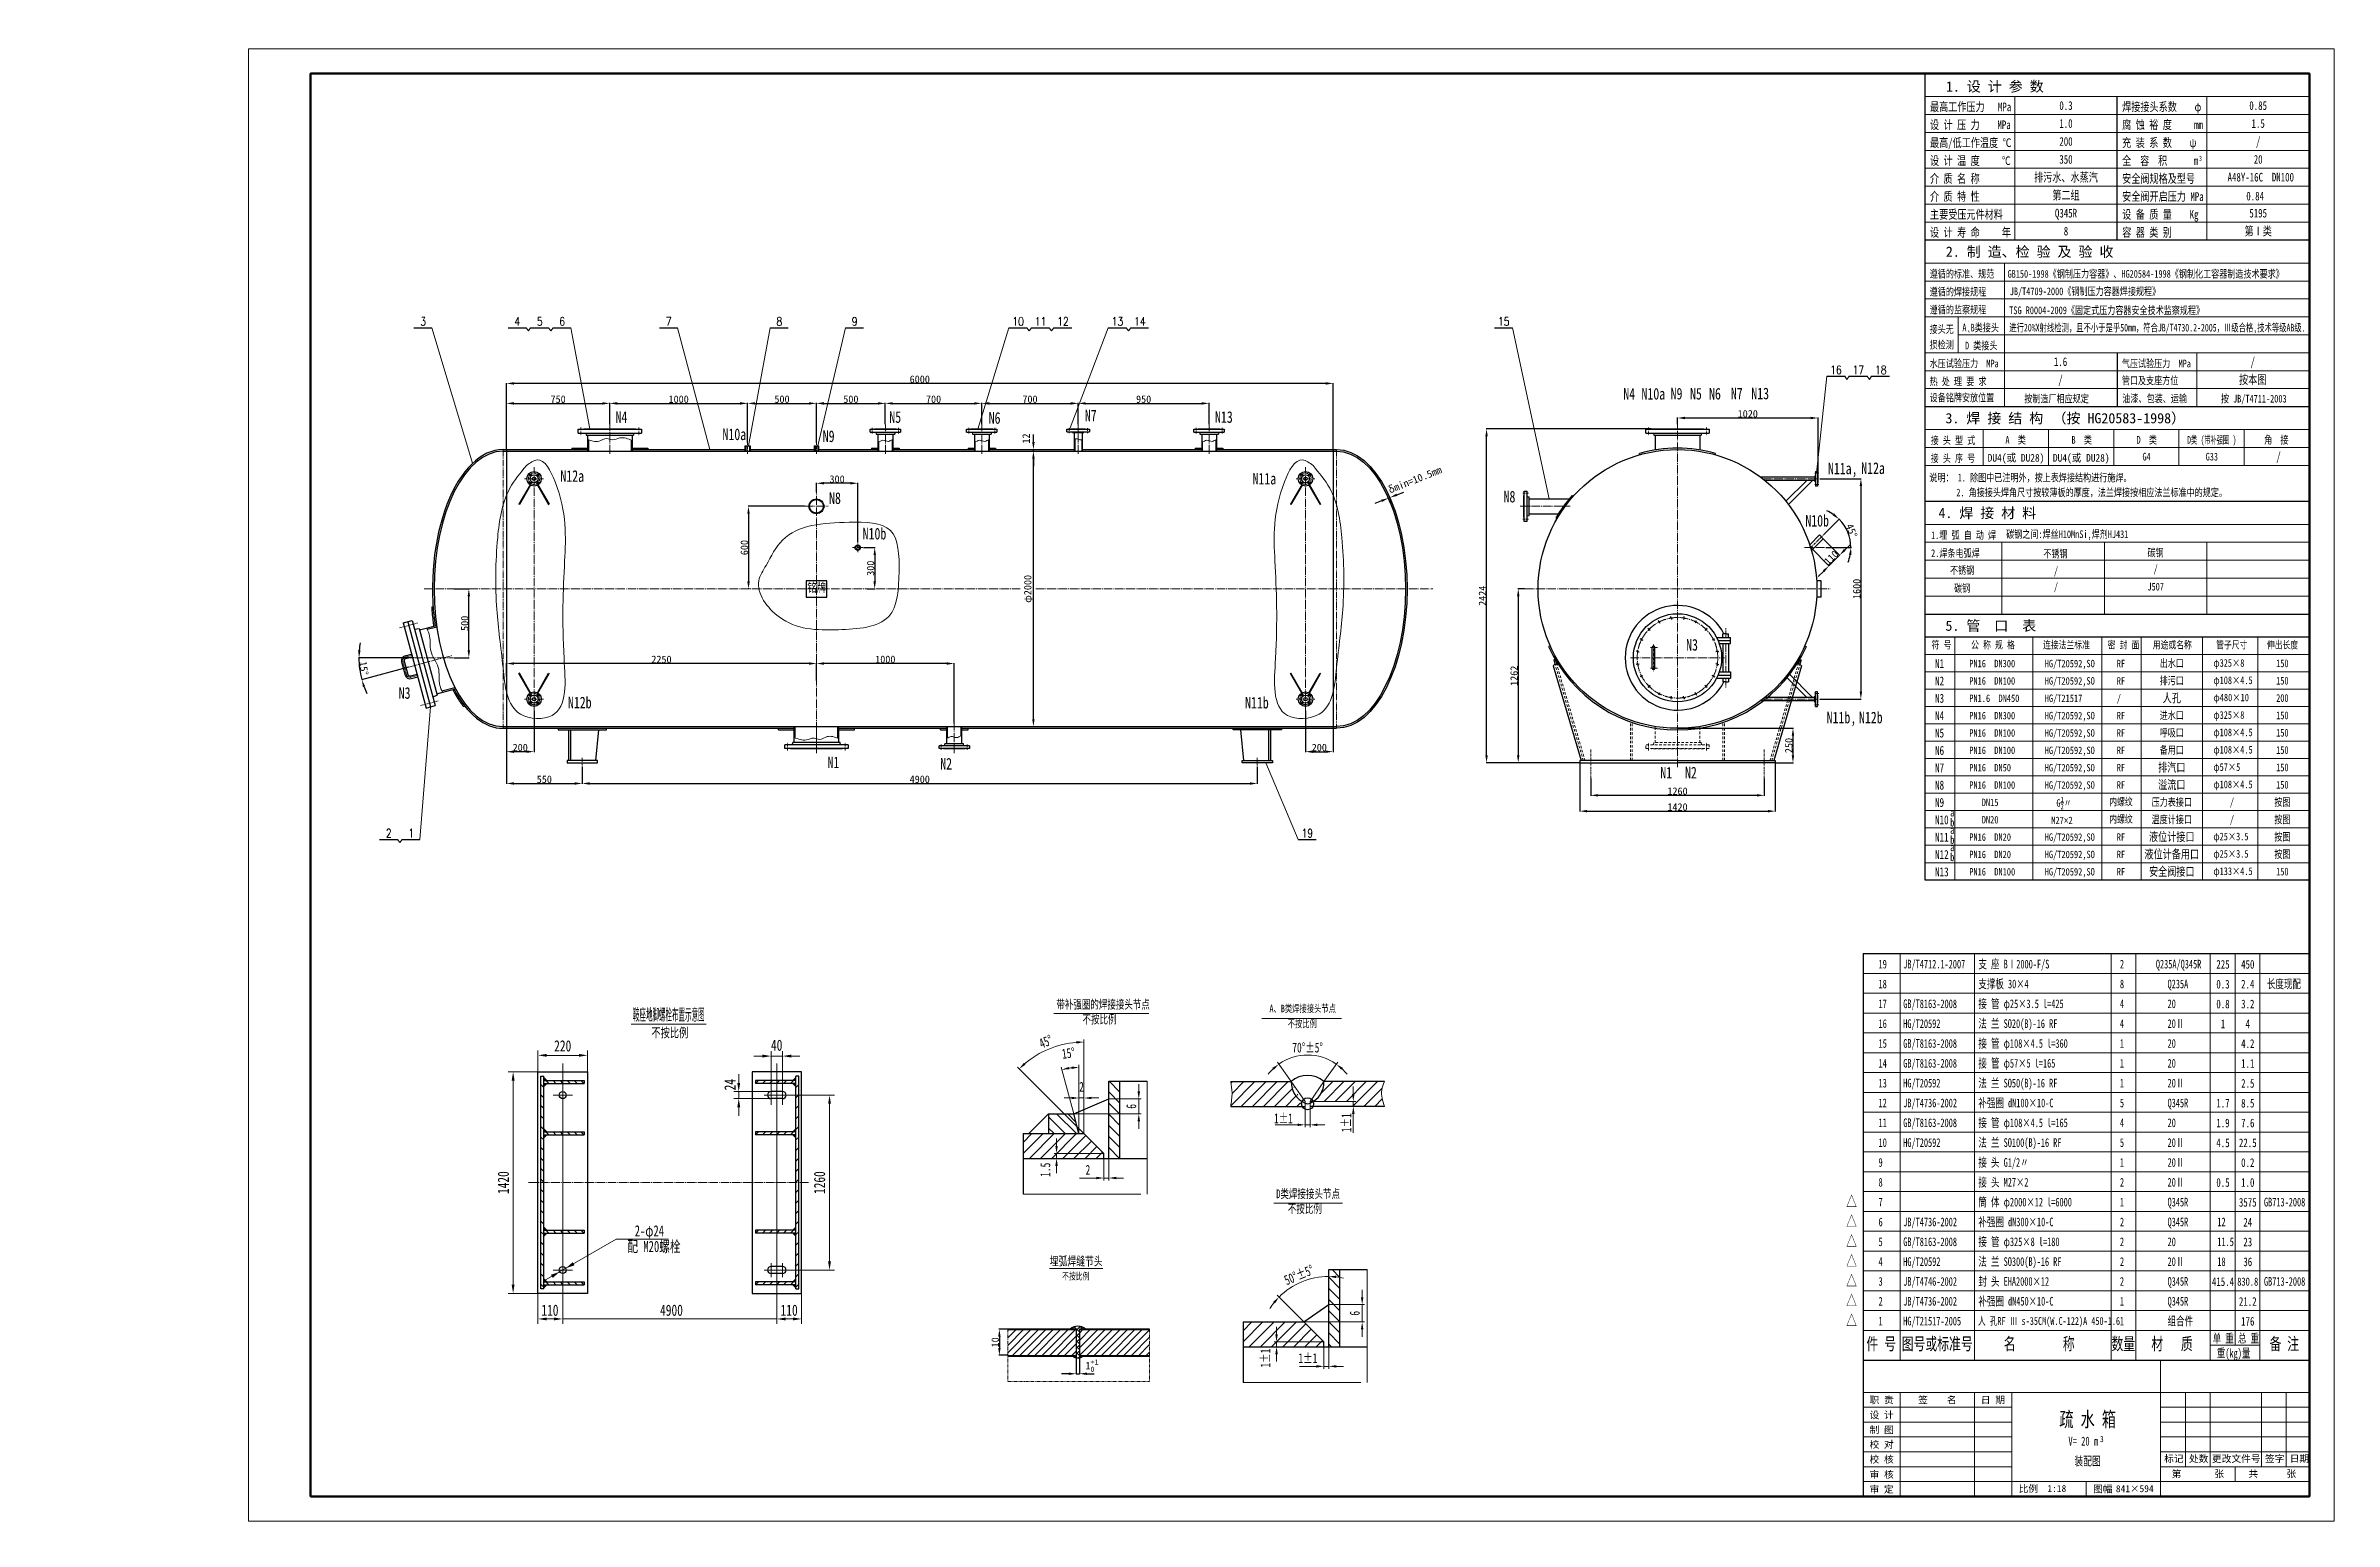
# Model space of a CAD drawing. Extents: x -6371 to 10240, y -9318 to 1396.
import ezdxf
from ezdxf.enums import TextEntityAlignment as Align

# ---------------------------------------------------------------- set-up
doc = ezdxf.new("R2010")
doc.units = 0
doc.header["$LTSCALE"] = 25
doc.header["$PDMODE"] = 1
for name, pattern in [('JXX-L', [2.95, 1.9, -0.25, 0.15, -0.25, 0.15, -0.25]), ('JXX-S', [1.7, 0.9, -0.2, 0.1, -0.2, 0.1, -0.2]), ('XX-L', [1.25, 0.75, -0.5]), ('ZXX-L', [3.28, 2.5, -0.3, 0.18, -0.3]), ('ZXX-S', [1.27, 0.75, -0.2, 0.12, -0.2])]:
    doc.linetypes.add(name, pattern=pattern)
doc.layers.get('Defpoints').update_dxf_attribs({"linetype": 'CONTINUOUS'})
for name, color, linetype, lineweight in [('A 粗实线', 1, 'CONTINUOUS', 25), ('B 细实线', 7, 'CONTINUOUS', 15), ('C 文 字', 2, 'CONTINUOUS', 20), ('D 短中心线', 3, 'ZXX-S', 18), ('E 长中心线', 3, 'ZXX-L', 15), ('G 长虚线', 6, 'XX-L', 15), ('H 短双点线', 3, 'JXX-S', 18), ('I 长双点线', 3, 'JXX-L', 15), ('J 标注尺寸', 2, 'CONTINUOUS', 15)]:
    doc.layers.add(name, color=color, linetype=linetype, lineweight=lineweight)
doc.styles.add('HZTXT', font='SIMFANG.TTF', dxfattribs={"width": 0.75})
doc.styles.add('ROMANC', font='romanc', dxfattribs={"width": 0.7, "height": 6})
doc.styles.get("Standard").update_dxf_attribs({"font": 'SIMFANG.TTF'})
doc.styles.add('style2', font='SIMFANG.TTF', dxfattribs={"width": 0.7})
doc.styles.add('标题中文', font='SIMFANG.TTF', dxfattribs={"width": 0.7})
doc.dimstyles.new('通用标注4.0', dxfattribs={"dimtxt": 54, "dimasz": 54, "dimexe": 3, "dimexo": 3, "dimgap": 3, "dimtad": 1, "dimdec": 0, "dimzin": 0, "dimdsep": 46, "dimtxsty": 'Standard', "dimcen": 3, "dimadec": 0, "dimazin": 0, "dimtfac": 0.375, "dimtdec": 0, "dimtmove": 2, "dimatfit": 3, "dimfxl": 0, "dimtzin": 0, "dimarcsym": 0})

msp = doc.modelspace()

# ---------------------------------------------------------------- texts
at = {"layer": 'A 粗实线', "color": 2, "style": 'HZTXT', "width": 0.75}
for s, p in [('设 计 压 力    MPa', (7305.5, 790.4)), ('最高工作压力   MPa', (7305.5, 920.6)), ('焊接接头系数    φ', (8700.5, 920.6)), ('腐 蚀 裕 度     mm', (8700.5, 790.4)), ('最高/低工作温度 ℃', (7305.5, 660.2)), ('充 装 系 数    ψ', (8700.5, 660.2)), ('设 计 温 度     ℃', (7305.5, 530)), ('全  容  积      m', (8700.5, 530)), ('介 质 名 称', (7305.5, 399.8)), ('介 质 特 性', (7305.5, 269.6)), ('安全阀规格及型号', (8700.5, 399.8)), ('安全阀开启压力 MPa', (8700.5, 269.6)), ('主要受压元件材料', (7305.5, 139.4)), ('设 备 质 量    Kg', (8700.5, 139.4)), ('设 计 寿 命     年', (7305.5, 9.2)), ('容 器 类 别', (8700.5, 9.2))]:
    msp.add_text(s, height=63, dxfattribs=at).set_placement(p)
for s, p in [('0.3', (8292.8, 961.5)), ('1.0', (8292.8, 831.3)), ('0.85', (9687.8, 961.5)), ('1.5', (9687.8, 831.3)), ('200', (8292.8, 701.1)), ('/', (9687.8, 701.1)), ('350', (8292.8, 570.9)), ('20', (9687.8, 570.9)), ('排污水、水蒸汽', (8292.8, 440.7)), ('第二组', (8292.8, 310.5)), ('Q345R', (8292.8, 180.3)), ('5195', (9687.8, 180.3)), ('8', (8292.8, 50.1)), ('第Ⅰ类', (9687.8, 50.1)), ('1.6', (8253.2, -898.5)), ('/', (8253.2, -1028.7)), ('按本图', (9648.2, -1028.7)), ('/', (9648.2, -898.5)), ('/', (9835.5, -1586.7)), ('人孔', (9060.6, -3340.4)), ('排汽口', (9060.6, -3844.4)), ('溢流口', (9060.6, -3970.4)), ('液位计接口', (9060.6, -4348.4)), ('液位计备用口', (9060.6, -4474.4)), ('安全阀接口', (9060.6, -4600.4))]:
    msp.add_text(s, height=63, dxfattribs=at).set_placement(p, align=Align.MIDDLE_CENTER)
for s, p in [('A48Y-16C  DN100', (9706.7, 410.2)), ('0.84', (9665.8, 272.9))]:
    msp.add_text(s, height=63, dxfattribs=at).set_placement(p, align=Align.CENTER)
at = {"layer": 'C 文 字', "style": 'HZTXT'}
for s, p in [('1. 设 计 参 数', (7421.4, 1063.1)), ('2. 制 造、检 验 及 验 收', (7420.6, -136.7)), ('3. 焊 接 结 构', (7417.8, -1345.7)), ('（按 HG20583-1998）', (8194.9, -1345.7)), ('4. 焊 接 材 料', (7367, -2033.9)), ('5. 管  口  表', (7417.8, -2852.3))]:
    msp.add_text(s, height=74.4, dxfattribs=at).set_placement(p)
at = {"layer": 'C 文 字', "style": 'HZTXT', "width": 0.75}
for s, height, p in [('3', 35, (9258.1, 560.4)), ('遵循的标准、规范', 55.8, (7303.6, -288.4)), ('GB150-1998《钢制压力容器》、HG20584-1998《钢制化工容器制造技术要求》', 55.8, (7868.6, -288.4)), ('遵循的焊接规程', 55.8, (7303.6, -418.6)), ('遵循的监察规程', 55.8, (7303.6, -548.8)), ('TSG R0004-2009《固定式压力容器安全技术监察规程》', 55.8, (7880.9, -553)), ('JB/T4709-2000《钢制压力容器焊接规程》', 55.8, (7884.7, -415.2)), ('接头无', 55.8, (7302.7, -690.4)), ('A B类接头', 55.8, (7540.7, -679)), ('损检测', 55.8, (7302.7, -803.1)), ('D 类接头', 55.8, (7559.8, -809.2)), ('水压试验压力  MPa', 55.8, (7303.3, -939.4)), ('气压试验压力  MPa', 55.8, (8698.3, -939.4)), ('热 处 理 要 求', 55.8, (7303.3, -1069.6)), ('设备铭牌安放位置', 55.8, (7303.3, -1187.3)), ('按制造厂相应规定', 55.8, (7989.9, -1194.7)), ('管口及支座方位', 55.8, (8698.4, -1062.6)), ('油漆、包装、运输', 55.8, (8702.1, -1193.6)), ('按 JB/T4711-2003', 55.8, (9417, -1194.7)), ('接 头 型 式', 55.8, (7310.3, -1497.4)), ('接 头 序 号', 55.8, (7310.3, -1627.6)), ('说明： 1. 除图中已注明外，按上表焊接结构进行施焊。', 55.8, (7301.2, -1767.8)), ('2. 角接接头焊角尺寸按较薄板的厚度，法兰焊接按相应法兰标准中的规定。', 55.8, (7496.7, -1875.7)), ('1.埋 弧 自 动 焊', 55.8, (7313.3, -2185.6)), ('碳钢之间:焊丝H10MnSi,焊剂HJ431', 55.8, (7858.4, -2178.7))]:
    msp.add_text(s, height=height, dxfattribs=at).set_placement(p)
at = {"layer": 'C 文 字'}
for s, height, style, width, p in [('3', 61, 'ROMANC', 0.8, (-3631.8, -606.1)), ('4', 61, 'ROMANC', 0.8, (-2948, -606.1)), ('5', 61, 'ROMANC', 0.8, (-2785.2, -606.1)), ('6', 61, 'ROMANC', 0.8, (-2622.4, -606.1)), ('7', 61, 'ROMANC', 0.8, (-1849.5, -606.1)), ('8', 61, 'ROMANC', 0.8, (-1046.4, -606.1)), ('9', 61, 'ROMANC', 0.8, (-499.6, -606.1)), ('10', 60.97, 'ROMANC', 0.8, (686.9, -606.1)), ('11', 60.97, 'ROMANC', 0.8, (849.7, -606.1)), ('12', 60.97, 'ROMANC', 0.8, (1012.5, -606.1)), ('13', 60.97, 'ROMANC', 0.8, (1407.9, -606.1)), ('14', 60.97, 'ROMANC', 0.8, (1570.7, -606.1)), ('15', 60.97, 'ROMANC', 0.8, (4211.7, -606.1)), ('16', 60.97, 'ROMANC', 0.8, (6623, -957.7)), ('17', 60.97, 'ROMANC', 0.8, (6785.8, -957.7)), ('18', 60.97, 'ROMANC', 0.8, (6948.6, -957.7)), ('2', 61, 'ROMANC', 0.8, (-3881.4, -4321.8)), ('1', 61, 'ROMANC', 0.8, (-3718.6, -4321.8)), ('19', 60.97, 'ROMANC', 0.8, (2786.1, -4321.8)), ('225', 63, 'HZTXT', 0.75, (9432.2, -5274.6)), ('450', 63, 'HZTXT', 0.75, (9612.2, -5274.6)), ('0.3', 63, 'HZTXT', 0.75, (9432.2, -5418.6)), ('2.4', 63, 'HZTXT', 0.75, (9612.2, -5418.6)), ('0.8', 63, 'HZTXT', 0.75, (9432.2, -5562.6)), ('3.2', 63, 'HZTXT', 0.75, (9612.2, -5562.6)), ('不按比例', 68.41, 'HZTXT', 0.7, (-1841, -5768.9)), ('1', 63, 'HZTXT', 0.75, (9432.2, -5706.6)), ('4', 63, 'HZTXT', 0.75, (9612.2, -5706.6)), ('220', 81, 'HZTXT', 0.75, (-2618.6, -5866.8)), ('4.2', 63, 'HZTXT', 0.75, (9612.2, -5850.6)), ('1.1', 63, 'HZTXT', 0.75, (9612.2, -5994.6)), ('2.5', 63, 'HZTXT', 0.75, (9612.2, -6138.6)), ('1.7', 63, 'HZTXT', 0.75, (9432.2, -6282.6)), ('8.5', 63, 'HZTXT', 0.75, (9612.2, -6282.6)), ('1.9', 63, 'HZTXT', 0.75, (9432.2, -6426.6)), ('7.6', 63, 'HZTXT', 0.75, (9612.2, -6426.6)), ('4.5', 63, 'HZTXT', 0.75, (9432.2, -6570.6)), ('22.5', 63, 'HZTXT', 0.75, (9612.2, -6570.6)), ('0.2', 63, 'HZTXT', 0.75, (9612.2, -6714.6)), ('0.5', 63, 'HZTXT', 0.75, (9432.2, -6858.6)), ('3575', 63, 'HZTXT', 0.75, (9612.2, -7002.6)), ('1.0', 63, 'HZTXT', 0.75, (9612.2, -6858.6)), ('24', 63, 'HZTXT', 0.75, (9612.2, -7146.6)), ('23', 63, 'HZTXT', 0.75, (9612.2, -7290.6)), ('36', 63, 'HZTXT', 0.75, (9612.2, -7434.6)), ('415.4', 63, 'HZTXT', 0.75, (9432.2, -7578.6)), ('830.8', 59.85, 'HZTXT', 0.75, (9611.9, -7578.3)), ('110', 81, 'HZTXT', 0.75, (-2711.3, -7786.2)), ('4900', 81, 'HZTXT', 0.75, (-1829.1, -7786.2)), ('110', 81, 'HZTXT', 0.75, (-975, -7786.2)), ('21.2', 63, 'HZTXT', 0.75, (9612.2, -7722.6)), ('176', 63, 'HZTXT', 0.75, (9612.2, -7866.6))]:
    msp.add_text(s, height=height, dxfattribs=dict(at, style=style, width=width)).set_placement(p, align=Align.MIDDLE)
at = {"layer": 'C 文 字', "style": 'HZTXT'}
for s, height, width, p, p2 in [('进行20%X射线检测，且不小于是乎50mm，符合JB/T4730.2-2005，Ⅲ级合格,技术等级AB级.', 55.8, 0.705195, (7881.1, -679), (10032, -679)), ('D类 (带补强圈 )', 55.8, 0.614194, (9173.7, -1493.9), (9529.3, -1493.9)), ('DU4(或 DU28)', 55.8, 0.888418, (7724.3, -1624.1), (8135.9, -1624.1)), ('DU4(或 DU28)', 55.8, 0.888418, (8197.7, -1624.1), (8609.3, -1624.1)), ('鞍座地脚螺栓布置示意图', 85.698, 0.39918, (-2109.2, -5682), (-1588.4, -5682))]:
    msp.add_text(s, height=height, dxfattribs=dict(at, width=width)).set_placement(p, p2, align=Align.FIT)
at = {"layer": 'C 文 字', "style": 'HZTXT', "width": 0.75}
for s, p in [('A  类', (7927.3, -1493.9)), ('B  类', (8407.1, -1493.9)), ('D  类', (8879, -1493.9)), ('角  接', (9819.5, -1493.9)), ('G4', (8877.8, -1615.7)), ('G33', (9351.2, -1615.7)), ('2.焊条电弧焊', (7490.3, -2316.5)), ('不锈钢', (8216.4, -2320.4)), ('碳钢', (8943.1, -2313.1)), ('不锈钢', (7538.8, -2441.1)), ('/', (8220, -2445.2)), ('/', (8943.8, -2429.3)), ('碳钢', (7538.8, -2571.3)), ('/', (8220, -2559.5)), ('J507', (8943.8, -2559.5))]:
    msp.add_text(s, height=55.8, dxfattribs=at).set_placement(p, align=Align.CENTER)
for s, height, p in [('出水口', 55.8, (9060.6, -3088.4)), ('150', 55.8, (9863.3, -3088.4)), ('排污口', 55.8, (9060.6, -3214.4)), ('200', 55.8, (9863.3, -3340.4)), ('150', 55.8, (9863.3, -3214.4)), ('进水口', 55.8, (9060.6, -3466.4)), ('150', 55.8, (9863.3, -3466.4)), ('呼吸口', 55.8, (9060.6, -3592.4)), ('150', 55.8, (9863.3, -3592.4)), ('备用口', 55.8, (9060.6, -3718.4)), ('150', 55.8, (9863.3, -3718.4)), ('150', 55.8, (9863.3, -3844.4)), ('150', 55.8, (9863.3, -3970.4)), ('压力表接口', 55.8, (9060.6, -4096.4)), ('按图', 55.8, (9863.3, -4096.4)), ('温度计接口', 55.8, (9060.6, -4222.4)), ('按图', 55.8, (9863.3, -4222.4)), ('按图', 55.8, (9863.3, -4348.4)), ('按图', 55.8, (9863.3, -4474.4)), ('150', 55.8, (9863.3, -4600.4)), ('40', 81, (-1065.5, -5861.3))]:
    msp.add_text(s, height=height, dxfattribs=at).set_placement(p, align=Align.MIDDLE_CENTER)
msp.add_text('24', height=81, rotation=90, dxfattribs=at).set_placement((-1404.9, -6148), align=Align.MIDDLE_CENTER)
for s, p in [('1420', (-3049.3, -6859)), ('1260', (-754, -6859))]:
    msp.add_text(s, height=81, rotation=90, dxfattribs=at).set_placement(p, align=Align.MIDDLE)
at = {"layer": 'C 文 字', "style": 'HZTXT', "width": 0.7}
for s, height, p in [('配 M20螺栓', 81, (-2149.5, -7322.5)), ('2-φ24', 81, (-2096.1, -7209.5)), ('不按比例', 50.68, (1006.3, -7538.7))]:
    msp.add_text(s, height=height, dxfattribs=at).set_placement(p, align=Align.MIDDLE_LEFT)
at = {"layer": 'C 文 字', "style": '标题中文', "oblique": 0.5}
msp.add_text('职 责', height=50.4, rotation=0.09587, dxfattribs=at).set_placement((6954.5, -8437), align=Align.MIDDLE_CENTER)
for s, p in [('签    名', (7358.7, -8435.1)), ('日 期', (7761.8, -8436.2)), ('制 图', (6954.5, -8653)), ('设 计', (6954.5, -8545)), ('校 对', (6954.5, -8759.1)), ('校 核', (6954.5, -8867.1)), ('审 核', (6954.5, -8977)), ('标记', (9075.7, -8862.3)), ('第       张', (9250.4, -8972)), ('处数', (9255.7, -8862.3)), ('更改文件号', (9528.6, -8862.3)), ('共      张', (9790.4, -8972)), ('签字', (9807.3, -8862.3)), ('日期', (9987.3, -8862.3)), ('审 定', (6954.5, -9085)), ('比例', (8019.7, -9080.4)), ('1:18', (8226.4, -9080.4)), ('图幅', (8559.7, -9082)), ('841×594', (8791.8, -9082))]:
    msp.add_text(s, height=50.4, rotation=0.09587, dxfattribs=at).set_placement(p, align=Align.MIDDLE)
at = {"layer": 'C 文 字', "attachment_point": 1, "style": 'HZTXT'}
for s, insert, char_height, width in [('N4', (5079.5, -1089.8), 84.24, 1347.84), ('N10a', (5211.6, -1089.1), 84.24, 1347.84), ('N9', (5423.1, -1087.9), 84.24, 1347.84), ('N5', (5563.9, -1088.4), 84.24, 1347.84), ('N6', (5702, -1088.6), 84.24, 1347.84), ('N7', (5860.4, -1086.8), 84.24, 1347.84), ('N13', (6008.6, -1086.8), 84.24, 1347.84), ('N4', (-2235.2, -1258), 84.24, 1347.84), ('N5', (-248.3, -1258), 84.24, 1347.84), ('N6', (473.4, -1264.7), 84.24, 1347.84), ('N7', (1171.3, -1247), 84.24, 1347.84), ('N13', (2115.7, -1257.9), 84.24, 1347.84), ('N10a', (-1458.9, -1383.3), 84.24, 1347.84), ('N9', (-731.2, -1397.4), 84.24, 1347.84), ('N11a,', (6564.8, -1631.3), 84.24, 1347.84), ('N12a', (6806.5, -1629), 84.24, 1347.84), ('N12a', (-2635.6, -1686.3), 84.24, 1347.84), ('N11a', (2388.5, -1705.3), 84.24, 1347.84), ('N8', (-685.6, -1846.7), 84.24, 1347.84), ('N8', (4210.5, -1835.9), 84.24, 1347.84), ('N10b', (-441.7, -2104.6), 84.24, 1347.84), ('N10b', (6400.7, -2010.9), 84.24, 1347.84), ('铭牌', (-842.6, -2505.2), 64.8, 1036.8), ('N3', (5535.5, -2911.7), 84.24, 1347.84), (' 符 号', (7287.3, -2927.3), 54, 864), ('公 称 规 格', (7604.2, -2927.3), 54, 864), ('连接法兰标准', (8126.2, -2927.3), 54, 864), ('密 封 面', (8595.4, -2927.3), 54, 864), ('用途或名称', (8923, -2927.3), 54, 864), ('管子尺寸', (9382.6, -2927.3), 54, 864), ('伸出长度', (9751, -2927.3), 54, 864), ('N1', (7342, -3058.2), 64.8, 1036.8), ('PN16  DN300', (7590.7, -3063.1), 54, 864), ('HG/T20592,SO', (8138.5, -3063.1), 54, 864), ('RF', (8661.4, -3063.1), 54, 864), ('φ325×8', (9362.7, -3057.8), 55.8, 864), ('N3', (-3809.2, -3261.7), 84.24, 1347.84), ('N2', (7342, -3184.2), 64.8, 1036.8), ('N3', (7342, -3310.2), 64.8, 1036.8), ('PN16  DN100', (7590.7, -3189.1), 54, 864), ('PN1.6  DN450', (7590.7, -3315.1), 54, 864), ('HG/T20592,SO', (8138.5, -3189.1), 54, 864), ('HG/T21517', (8138.5, -3315.1), 54, 864), ('/', (8661.4, -3315.1), 54, 864), ('RF', (8661.4, -3189.1), 54, 864), ('φ480×10', (9362.7, -3309.8), 54, 864), ('φ108×4.5', (9362.7, -3183.8), 55.8, 864), ('N12b', (-2580.9, -3331), 84.24, 1347.84), ('N11b', (2334.3, -3332.2), 84.24, 1347.84), ('N11b,', (6555.4, -3439.9), 84.24, 1347.84), ('N12b', (6790, -3439.9), 84.24, 1347.84), ('N4', (7342, -3436.2), 64.8, 1036.8), ('PN16  DN300', (7590.7, -3441.1), 54, 864), ('HG/T20592,SO', (8138.5, -3441.1), 54, 864), ('RF', (8661.4, -3441.1), 54, 864), ('φ325×8', (9362.7, -3435.8), 55.8, 864), ('N5', (7342, -3562.2), 64.8, 1036.8), ('PN16  DN100', (7590.7, -3567.1), 54, 864), ('HG/T20592,SO', (8138.5, -3567.1), 54, 864), ('RF', (8661.4, -3567.1), 54, 864), ('φ108×4.5', (9362.7, -3561.8), 55.8, 864), ('N1', (-696.4, -3765.2), 84.24, 1347.84), ('N2', (121.6, -3775.2), 84.24, 1347.84), ('N6', (7342, -3688.2), 64.8, 1036.8), ('N7', (7342, -3814.2), 64.8, 1036.8), ('PN16  DN100', (7590.7, -3693.1), 54, 864), ('PN16  DN50', (7590.7, -3819.1), 54, 864), ('HG/T20592,SO', (8138.5, -3693.1), 54, 864), ('HG/T20592,SO', (8138.5, -3819.1), 54, 864), ('RF', (8661.4, -3693.1), 54, 864), ('RF', (8661.4, -3819.1), 54, 864), ('φ108×4.5', (9362.7, -3687.8), 55.8, 864), ('φ57×5', (9362.7, -3813.8), 55.8, 864), ('N1', (5347.9, -3840.3), 84.24, 1347.84), ('N2', (5527.5, -3839.9), 84.24, 1347.84), ('N8', (7342, -3940.2), 64.8, 1036.8), ('PN16  DN100', (7590.7, -3945.1), 54, 864), ('HG/T20592,SO', (8138.5, -3945.1), 54, 864), ('RF', (8661.4, -3945.1), 54, 864), ('φ108×4.5', (9362.7, -3939.8), 55.8, 864), ('N9', (7342, -4066.2), 64.8, 1036.8), ('   DN15', (7590.7, -4071.1), 54, 864), ('\\A1;G{\\H0.7x;\\S1/2;}〃', (8223.1, -4057), 54, 864), ('内螺纹', (8606.9, -4066.2), 54, 864), ('/', (9482.3, -4068.5), 54, 864), ('N10', (7342, -4192.2), 64.8, 1036.8), ('N11', (7342, -4318.2), 64.8, 1036.8), ('a', (7452.3, -4142.3), 58.3, 933.12), ('a', (7452.3, -4268.3), 58.3, 933.12), ('b', (7452.3, -4214.7), 58.3, 933.12), ('   DN20', (7590.7, -4197.1), 54, 864), ('M27{\\fArial|b0|i0|c0|p32;×}2', (8186.5, -4201.7), 54, 864), ('内螺纹', (8606.9, -4192.2), 54, 864), ('φ25×3.5', (9362.7, -4317.8), 55.8, 864), ('/', (9482.3, -4194.5), 54, 864), ('N12', (7342, -4444.2), 64.8, 1036.8), ('a', (7452.3, -4394.3), 58.3, 933.12), ('b', (7452.3, -4340.7), 58.3, 933.12), ('b', (7452.3, -4466.7), 58.3, 933.12), ('PN16  DN20', (7590.7, -4323.1), 54, 864), ('PN16  DN20', (7590.7, -4449.1), 54, 864), ('HG/T20592,SO', (8138.5, -4323.1), 54, 864), ('HG/T20592,SO', (8138.5, -4449.1), 54, 864), ('RF', (8661.4, -4323.1), 54, 864), ('RF', (8661.4, -4449.1), 54, 864), ('φ25×3.5', (9362.7, -4443.8), 55.8, 864), ('N13', (7342, -4570.2), 64.8, 1036.8), ('PN16  DN100', (7590.7, -4575.1), 54, 864), ('HG/T20592,SO', (8138.5, -4575.1), 54, 864), ('RF', (8661.4, -4575.1), 54, 864), ('φ133×4.5', (9362.7, -4569.8), 55.8, 864)]:
    msp.add_mtext(s, dxfattribs=dict(at, insert=insert, char_height=char_height, width=width))
at = {"layer": 'G 长虚线', "color": 2, "style": 'HZTXT', "width": 0.7}
msp.add_text('埋弧焊缝节头', height=65.29, dxfattribs=at).set_placement((1108.3, -7427.5), align=Align.MIDDLE)
at = {"layer": 'J 标注尺寸', "style": '标题中文', "width": 0.7}
for s, height, p in [('19', 63, (6932.4, -5304)), ('JB/T4712.1-2007', 63, (7111.5, -5304)), ('支 座 BⅠ2000-F/S', 63, (7656.8, -5304)), ('2', 63, (8684.3, -5304)), ('Q235A/Q345R', 63, (8945, -5304)), ('18', 63, (6932.4, -5448)), ('支撑板 30×4  ', 63, (7656.8, -5448)), ('8', 63, (8684.3, -5448)), ('Q235A', 63, (9030.1, -5448)), ('长度现配', 63, (9751.1, -5448)), ('17', 63, (6932.4, -5592)), ('GB/T8163-2008', 63, (7111.5, -5592)), ('接 管 φ25×3.5 l=425', 63, (7656.8, -5592)), ('4', 63, (8684.3, -5592)), ('20', 63, (9030.1, -5592)), ('16', 63, (6932.4, -5736)), ('GB/T8163-2008', 63, (7111.5, -5880)), ('HG/T20592', 63, (7111.5, -5736)), ('接 管 φ108×4.5 l=360', 63, (7656.8, -5880)), ('法 兰 SO20(B)-16 RF', 63, (7656.8, -5736)), ('4', 63, (8684.3, -5736)), ('20Ⅱ', 63, (9030.1, -5736)), ('15', 63, (6932.4, -5880)), ('14', 63, (6932.4, -6024)), ('GB/T8163-2008', 63, (7111.5, -6024)), ('接 管 φ57×5 l=165', 63, (7656.8, -6024)), ('1', 63, (8684.3, -5880)), ('1', 63, (8684.3, -6024)), ('20', 63, (9030.1, -5880)), ('20', 63, (9030.1, -6024)), ('13', 63, (6932.4, -6168)), ('HG/T20592', 63, (7111.5, -6168)), ('法 兰 SO50(B)-16 RF', 63, (7656.8, -6168)), ('1', 63, (8684.3, -6168)), ('20Ⅱ', 63, (9030.1, -6168)), ('12', 63, (6932.4, -6312)), ('JB/T4736-2002', 63, (7111.5, -6312)), ('补强圈 dN100×10-C', 63, (7656.8, -6312)), ('5', 63, (8684.3, -6312)), ('Q345R', 63, (9030.1, -6312)), ('11', 63, (6932.4, -6456)), ('GB/T8163-2008', 63, (7111.5, -6456)), ('接 管 φ108×4.5 l=165', 63, (7656.8, -6456)), ('4', 63, (8684.3, -6456)), ('20', 63, (9030.1, -6456)), ('10', 63, (6932.4, -6600)), ('HG/T20592', 63, (7111.5, -6600)), ('法 兰 SO100(B)-16 RF', 63, (7656.8, -6600)), ('5', 63, (8684.3, -6600)), ('20Ⅱ', 63, (9030.1, -6600)), ('9', 63, (6932.4, -6744)), ('接 头 G1/2〃', 63, (7656.8, -6744)), ('1', 63, (8684.3, -6744)), ('20Ⅱ', 63, (9030.1, -6744)), ('△', 81.9, (6697.2, -7037.4)), ('8', 63, (6932.4, -6888)), ('7', 63, (6932.4, -7032)), ('接 头 M27×2', 63, (7656.8, -6888)), ('筒 体 φ2000×12 l=6000', 63, (7656.8, -7032)), ('2', 63, (8684.3, -6888)), ('1', 63, (8684.3, -7032)), ('Q345R', 63, (9030.1, -7032)), ('20Ⅱ', 63, (9030.1, -6888)), ('GB713-2008', 63, (9729.7, -7032)), ('△', 81.9, (6697.2, -7181.4)), ('6', 63, (6932.4, -7176)), ('JB/T4736-2002', 63, (7111.5, -7176)), ('补强圈 dN300×10-C', 63, (7656.8, -7176)), ('2', 63, (8684.3, -7176)), ('Q345R', 63, (9030.1, -7176)), ('12', 63, (9391.1, -7176)), ('△', 81.9, (6697.2, -7325.4)), ('5', 63, (6932.4, -7320)), ('GB/T8163-2008', 63, (7111.5, -7320)), ('接 管 φ325×8 l=180', 63, (7656.8, -7320)), ('2', 63, (8684.3, -7320)), ('20', 63, (9030.1, -7320)), ('11.5', 63, (9391.1, -7320)), ('△', 81.9, (6697.2, -7469.4)), ('4', 63, (6932.4, -7464)), ('HG/T20592', 63, (7111.5, -7464)), ('法 兰 SO300(B)-16 RF', 63, (7656.8, -7464)), ('2', 63, (8684.3, -7464)), ('20Ⅱ', 63, (9030.1, -7464)), ('18', 63, (9391.1, -7464)), ('△', 81.9, (6697.2, -7613.4)), ('3', 63, (6932.4, -7608)), ('JB/T4746-2002', 63, (7111.5, -7608)), ('封 头 EHA2000×12', 63, (7656.8, -7608)), ('2', 63, (8684.3, -7608)), ('Q345R', 63, (9030.1, -7608)), ('GB713-2008', 63, (9729.7, -7608)), ('△', 81.9, (6697.2, -7757.4)), ('2', 63, (6932.4, -7752)), ('JB/T4736-2002', 63, (7111.5, -7752)), ('补强圈 dN450×10-C', 63, (7656.8, -7752)), ('1', 63, (8684.3, -7752)), ('Q345R', 63, (9030.1, -7752)), ('△', 81.9, (6697.2, -7901.4)), ('件 号', 89.96, (6844.5, -8074.4)), ('1', 63, (6932.4, -7896)), ('图号或标准号', 89.96, (7100.3, -8074.4)), ('HG/T21517-2005', 63, (7111.5, -7896)), ('人 孔RF Ⅲ s-35CM(W.C-122)A 450-1.6', 56.857, (7654.2, -7892.2)), ('名        称', 89.96, (7841.3, -8074.4)), ('数量', 89.96, (8622.7, -8074.4)), ('1', 63, (8684.3, -7896)), ('材   质', 89.96, (8912.4, -8074.4)), ('组合件', 63, (9030.1, -7896)), ('单 重', 63, (9357.6, -8021.1)), ('总 重', 63, (9540.8, -8021.1)), ('备 注', 89.96, (9770.1, -8074.4)), ('重(kg)量', 63, (9387.5, -8129.1)), ('疏 水 箱', 107.96, (8244.2, -8631.9)), ('V= 20 m', 64.77, (8310.2, -8768.8)), ('3', 45.4, (8540.3, -8743.4)), ('装配图', 64.77, (8353.9, -8913.2))]:
    msp.add_text(s, height=height, dxfattribs=at).set_placement(p)

# ---------------------------------------------------------------- blocks, each defined once
blk = doc.blocks.new('*D56')
at = {"layer": 'Defpoints', "color": 0}
for p in [(4843, -3922), (6103, -3922), (6103, -4047)]:
    blk.add_point(p, dxfattribs=at)
at = {"layer": 'J 标注尺寸', "color": 0, "lineweight": -2}
for p, q in [((4843, -3925), (4843, -4050)), ((6103, -3925), (6103, -4050)), ((4897, -4047), (6049, -4047))]:
    blk.add_line(p, q, dxfattribs=at)
at = {"layer": 'J 标注尺寸', "color": 0}
for points in [[(4897, -4038), (4897, -4056), (4843, -4047)], [(6049, -4038), (6049, -4056), (6103, -4047)]]:
    blk.add_solid(points, dxfattribs=at)
at = {"layer": 'J 标注尺寸', "color": 0, "insert": (5473, -4017), "char_height": 54, "attachment_point": 5}
blk.add_mtext('1260', dxfattribs=at)
blk = doc.blocks.new('*D57')
at = {"layer": 'Defpoints', "color": 0}
for p in [(4763, -3810), (6183, -3810), (6183, -4162)]:
    blk.add_point(p, dxfattribs=at)
at = {"layer": 'J 标注尺寸', "color": 0, "lineweight": -2}
for p, q in [((4763, -3813), (4763, -4165)), ((6183, -3813), (6183, -4165)), ((4817, -4162), (6129, -4162))]:
    blk.add_line(p, q, dxfattribs=at)
at = {"layer": 'J 标注尺寸', "color": 0}
for points in [[(4817, -4153), (4817, -4171), (4763, -4162)], [(6129, -4153), (6129, -4171), (6183, -4162)]]:
    blk.add_solid(points, dxfattribs=at)
at = {"layer": 'J 标注尺寸', "color": 0, "insert": (5473, -4132), "char_height": 54, "attachment_point": 5}
blk.add_mtext('1420', dxfattribs=at)
blk = doc.blocks.new('*D58')
at = {"layer": 'Defpoints', "color": 0}
for p in [(5473, -3560), (6183, -3810), (6311, -3810)]:
    blk.add_point(p, dxfattribs=at)
at = {"layer": 'J 标注尺寸', "color": 0, "lineweight": -2}
for p, q in [((5476, -3560), (6314, -3560)), ((6311, -3614), (6311, -3756)), ((6186, -3810), (6314, -3810))]:
    blk.add_line(p, q, dxfattribs=at)
at = {"layer": 'J 标注尺寸', "color": 0}
for points in [[(6302, -3614), (6320, -3614), (6311, -3560)], [(6302, -3756), (6320, -3756), (6311, -3810)]]:
    blk.add_solid(points, dxfattribs=at)
at = {"layer": 'J 标注尺寸', "color": 0, "insert": (6281, -3685), "char_height": 54, "attachment_point": 5, "rotation": 90}
blk.add_mtext('250', dxfattribs=at)
blk = doc.blocks.new('*D26')
at = {"layer": 'Defpoints', "color": 0}
for p in [(3237.53, 4833.7), (3244.87, 4832.92), (3234.87, 4816.32), (3242.87, 4808.32), (3244.87, 4806.32)]:
    blk.add_point(p, dxfattribs=at)
at = {"layer": 'J 标注尺寸', "color": 0, "lineweight": -2}
for p, q in [((3244.87, 4832.92), (3244.87, 4835.67)), ((3234.87, 4816.32), (3224.11, 4827.07))]:
    blk.add_line(p, q, dxfattribs=at)
for start, end in [(90, 135), (77.86737, 83.93369), (141.06631, 147.13263)]:
    blk.add_arc((3244.87, 4806.32), 28.35, start, end, dxfattribs=at)
at = {"layer": 'J 标注尺寸', "color": 0}
for points in [[(3222.44, 4824.47), (3223.19, 4823.8), (3224.82, 4826.36)], [(3247.84, 4834.01), (3247.89, 4835.01), (3244.87, 4834.67)]]:
    blk.add_solid(points, dxfattribs=at)
at = {"layer": 'J 标注尺寸', "color": 0, "insert": (3232.87, 4835.28), "char_height": 4, "attachment_point": 5, "rotation": 22.5, "style": 'style2'}
blk.add_mtext('{\\f仿宋_GB2312|b0|i0|c134|p49;50°±5°}', dxfattribs=at)
blk = doc.blocks.new('*D25')
at = {"layer": 'Defpoints', "color": 0}
for p in [(3244.87, 4823.32), (3258.35, 4823.32), (3234.87, 4816.32)]:
    blk.add_point(p, dxfattribs=at)
at = {"layer": 'J 标注尺寸', "color": 0, "lineweight": -2}
for p, q in [((3258.35, 4826.32), (3258.35, 4829.32)), ((3244.87, 4823.32), (3259.35, 4823.32)), ((3258.35, 4816.32), (3258.35, 4823.32)), ((3234.87, 4816.32), (3259.35, 4816.32)), ((3258.35, 4813.32), (3258.35, 4810.32))]:
    blk.add_line(p, q, dxfattribs=at)
at = {"layer": 'J 标注尺寸', "color": 0}
for points in [[(3257.85, 4826.32), (3258.85, 4826.32), (3258.35, 4823.32)], [(3257.85, 4813.32), (3258.85, 4813.32), (3258.35, 4816.32)]]:
    blk.add_solid(points, dxfattribs=at)
at = {"layer": 'J 标注尺寸', "color": 0, "insert": (3255.35, 4819.82), "char_height": 4, "attachment_point": 5, "rotation": 90, "style": 'style2'}
blk.add_mtext('6', dxfattribs=at)
blk = doc.blocks.new('*D59')
at = {"layer": 'Defpoints', "color": 0}
for p in [(612, -7924), (551, -8113), (612, -8113)]:
    blk.add_point(p, dxfattribs=at)
at = {"layer": 'J 标注尺寸', "color": 0, "lineweight": -2}
for p, q in [((609, -7924), (548, -7924)), ((609, -8113), (548, -8113)), ((551, -7978), (551, -8059))]:
    blk.add_line(p, q, dxfattribs=at)
at = {"layer": 'J 标注尺寸', "color": 0}
for points in [[(542, -7978), (560, -7978), (551, -7924)], [(542, -8059), (560, -8059), (551, -8113)]]:
    blk.add_solid(points, dxfattribs=at)
at = {"layer": 'J 标注尺寸', "color": 0, "insert": (521, -8019), "char_height": 54, "attachment_point": 5, "rotation": 90}
blk.add_mtext('10', dxfattribs=at)
blk = doc.blocks.new('*D60')
at = {"layer": 'Defpoints', "color": 0}
for p in [(1109, -8116), (1132, -8116), (1132, -8247)]:
    blk.add_point(p, dxfattribs=at)
at = {"layer": 'J 标注尺寸', "color": 0, "lineweight": -2}
for p, q in [((1109, -8119), (1109, -8250)), ((1132, -8119), (1132, -8250)), ((1055, -8247), (1001, -8247)), ((1109, -8247), (1132, -8247)), ((1186, -8247), (1240, -8247))]:
    blk.add_line(p, q, dxfattribs=at)
at = {"layer": 'J 标注尺寸', "color": 0}
for points in [[(1055, -8238), (1055, -8256), (1109, -8247)], [(1186, -8238), (1186, -8256), (1132, -8247)]]:
    blk.add_solid(points, dxfattribs=at)
at = {"layer": 'J 标注尺寸', "color": 0, "insert": (1223, -8188), "char_height": 54, "attachment_point": 5}
blk.add_mtext('\\A1;1{\\H0.7x;\\S+1^ 0;}', dxfattribs=at)
blk = doc.blocks.new('*D30')
at = {"layer": 'Defpoints', "color": 0}
for p in [(3324.12, 4830.32), (3336.23, 4830.32), (3309.98, 4824.32)]:
    blk.add_point(p, dxfattribs=at)
at = {"layer": 'J 标注尺寸', "color": 0, "lineweight": -2}
for p, q in [((3336.23, 4833.32), (3336.23, 4836.32)), ((3324.12, 4830.32), (3337.23, 4830.32)), ((3336.23, 4824.32), (3336.23, 4830.32)), ((3309.98, 4824.32), (3337.23, 4824.32)), ((3336.23, 4821.32), (3336.23, 4818.32))]:
    blk.add_line(p, q, dxfattribs=at)
at = {"layer": 'J 标注尺寸', "color": 0}
for points in [[(3335.73, 4833.32), (3336.73, 4833.32), (3336.23, 4830.32)], [(3335.73, 4821.32), (3336.73, 4821.32), (3336.23, 4824.32)]]:
    blk.add_solid(points, dxfattribs=at)
at = {"layer": 'J 标注尺寸', "color": 0, "insert": (3333.23, 4827.32), "char_height": 4, "attachment_point": 5, "rotation": 90, "style": 'style2'}
blk.add_mtext('6', dxfattribs=at)
blk = doc.blocks.new('*D29')
at = {"layer": 'Defpoints', "color": 0}
for p in [(3304.56, 4852.01), (3314.12, 4826.08), (3314.12, 4816.32), (3314.12, 4816.32), (3322.12, 4808.32)]:
    blk.add_point(p, dxfattribs=at)
at = {"layer": 'J 标注尺寸', "color": 0, "lineweight": -2}
for p, q in [((3314.12, 4826.08), (3314.12, 4854.27)), ((3314.12, 4816.32), (3287.28, 4843.16))]:
    blk.add_line(p, q, dxfattribs=at)
blk.add_arc((3314.12, 4816.32), 36.95, 94.6529, 130.3471, dxfattribs=at)
at = {"layer": 'J 标注尺寸', "color": 0}
for points in [[(3290.53, 4844.11), (3289.86, 4844.85), (3287.99, 4842.45)], [(3311.1, 4853.65), (3311.14, 4852.65), (3314.12, 4853.27)]]:
    blk.add_solid(points, dxfattribs=at)
at = {"layer": 'J 标注尺寸', "color": 0, "insert": (3298.75, 4853.42), "char_height": 4, "attachment_point": 5, "rotation": 22.5, "style": 'style2'}
blk.add_mtext('45°', dxfattribs=at)
blk = doc.blocks.new('*D28')
at = {"layer": 'Defpoints', "color": 0}
for p in [(3309.79, 4842.95), (3309.98, 4824.32), (3312.12, 4825.23), (3312.12, 4816.32), (3312.12, 4816.32)]:
    blk.add_point(p, dxfattribs=at)
at = {"layer": 'J 标注尺寸', "color": 0, "lineweight": -2}
for p, q in [((3309.98, 4824.32), (3304.94, 4843.11)), ((3312.12, 4825.23), (3312.12, 4844.05))]:
    blk.add_line(p, q, dxfattribs=at)
blk.add_arc((3312.12, 4816.32), 26.73, 96.43275, 98.56725, dxfattribs=at)
at = {"layer": 'J 标注尺寸', "color": 0}
for points in [[(3308.24, 4842.27), (3308.03, 4843.24), (3305.2, 4842.14)], [(3309.1, 4843.38), (3309.15, 4842.39), (3312.12, 4843.05)]]:
    blk.add_solid(points, dxfattribs=at)
at = {"layer": 'J 标注尺寸', "color": 0, "insert": (3307.85, 4848.77), "char_height": 4, "attachment_point": 5, "rotation": 7.5, "style": 'style2'}
blk.add_mtext('15°', dxfattribs=at)
blk = doc.blocks.new('*D27')
at = {"layer": 'Defpoints', "color": 0}
for p in [(3312.12, 4830.7), (3312.12, 4816.32), (3314.12, 4816.32)]:
    blk.add_point(p, dxfattribs=at)
at = {"layer": 'J 标注尺寸', "color": 0, "lineweight": -2}
for p, q in [((3309.12, 4830.7), (3306.12, 4830.7)), ((3312.12, 4816.32), (3312.12, 4831.7)), ((3314.12, 4830.7), (3312.12, 4830.7)), ((3314.12, 4816.32), (3314.12, 4831.7)), ((3317.12, 4830.7), (3320.12, 4830.7))]:
    blk.add_line(p, q, dxfattribs=at)
at = {"layer": 'J 标注尺寸', "color": 0}
for points in [[(3309.12, 4831.2), (3309.12, 4830.2), (3312.12, 4830.7)], [(3317.12, 4831.2), (3317.12, 4830.2), (3314.12, 4830.7)]]:
    blk.add_solid(points, dxfattribs=at)
at = {"layer": 'J 标注尺寸', "color": 0, "insert": (3313.12, 4835.2), "char_height": 4, "attachment_point": 5, "style": 'style2'}
blk.add_mtext('2', dxfattribs=at)
blk = doc.blocks.new('*D20')
at = {"layer": 'Defpoints', "color": 0}
for p in [(3057.88, 4137.65), (3047.21, 4127.33), (3060.41, 4127.33), (3052.81, 4119.33), (3054.81, 4119.33)]:
    blk.add_point(p, dxfattribs=at)
at = {"layer": 'J 标注尺寸', "color": 0, "lineweight": -2}
for p, q in [((3047.21, 4127.33), (3041.67, 4135.24)), ((3060.41, 4127.33), (3065.94, 4135.24))]:
    blk.add_line(p, q, dxfattribs=at)
for start, end in [(55, 125), (133.53393, 142.06786), (37.93214, 46.46607)]:
    blk.add_arc((3053.81, 4117.9), 20.16, start, end, dxfattribs=at)
at = {"layer": 'J 标注尺寸', "color": 0}
for points in [[(3039.6, 4132.9), (3040.24, 4132.13), (3042.24, 4134.42)], [(3067.38, 4132.13), (3068.01, 4132.9), (3065.37, 4134.42)]]:
    blk.add_solid(points, dxfattribs=at)
at = {"layer": 'J 标注尺寸', "color": 0, "insert": (3053.81, 4141.06), "char_height": 4, "attachment_point": 5, "style": 'style2'}
blk.add_mtext('{\\f仿宋_GB2312|b0|i0|c134|p49;70°±5°}', dxfattribs=at)
blk = doc.blocks.new('*D61')
at = {"layer": 'Defpoints', "color": 0}
for p in [(747, -1548), (798, -1548), (747, -3548)]:
    blk.add_point(p, dxfattribs=at)
at = {"layer": 'J 标注尺寸', "color": 0, "lineweight": -2}
for p, q in [((750, -1548), (801, -1548)), ((798, -3494), (798, -1602)), ((750, -3548), (801, -3548))]:
    blk.add_line(p, q, dxfattribs=at)
at = {"layer": 'J 标注尺寸', "color": 0}
for points in [[(789, -1602), (807, -1602), (798, -1548)], [(789, -3494), (807, -3494), (798, -3548)]]:
    blk.add_solid(points, dxfattribs=at)
at = {"layer": 'J 标注尺寸', "color": 0, "insert": (764, -2548), "char_height": 54, "attachment_point": 5, "rotation": 90}
blk.add_mtext('φ2000', dxfattribs=at)
blk = doc.blocks.new('*D62')
at = {"layer": 'Defpoints', "color": 0}
for p in [(781, -1536), (781, -1548), (798, -1536)]:
    blk.add_point(p, dxfattribs=at)
at = {"layer": 'J 标注尺寸', "color": 0, "lineweight": -2}
for p, q in [((798, -1482), (798, -1428)), ((784, -1536), (801, -1536)), ((784, -1548), (801, -1548)), ((798, -1548), (798, -1536)), ((798, -1602), (798, -1656))]:
    blk.add_line(p, q, dxfattribs=at)
at = {"layer": 'J 标注尺寸', "color": 0}
for points in [[(789, -1482), (807, -1482), (798, -1536)], [(789, -1602), (807, -1602), (798, -1548)]]:
    blk.add_solid(points, dxfattribs=at)
at = {"layer": 'J 标注尺寸', "color": 0, "insert": (745, -1456), "char_height": 54, "attachment_point": 5, "rotation": 90}
blk.add_mtext('12', dxfattribs=at)
blk = doc.blocks.new('*D63')
at = {"layer": 'Defpoints', "color": 0}
for p in [(-2277, -1201), (-2277, -1356), (-3027, -1536)]:
    blk.add_point(p, dxfattribs=at)
at = {"layer": 'J 标注尺寸', "color": 0, "lineweight": -2}
for p, q in [((-3027, -1533), (-3027, -1198)), ((-2973, -1201), (-2331, -1201)), ((-2277, -1353), (-2277, -1198))]:
    blk.add_line(p, q, dxfattribs=at)
at = {"layer": 'J 标注尺寸', "color": 0}
for points in [[(-2973, -1192), (-2973, -1210), (-3027, -1201)], [(-2331, -1192), (-2331, -1210), (-2277, -1201)]]:
    blk.add_solid(points, dxfattribs=at)
at = {"layer": 'J 标注尺寸', "color": 0, "insert": (-2652, -1171), "char_height": 54, "attachment_point": 5}
blk.add_mtext('750', dxfattribs=at)
blk = doc.blocks.new('*D64')
at = {"layer": 'Defpoints', "color": 0}
for p in [(-1277, -1201), (-2277, -1356), (-1277, -1488)]:
    blk.add_point(p, dxfattribs=at)
at = {"layer": 'J 标注尺寸', "color": 0, "lineweight": -2}
for p, q in [((-2277, -1353), (-2277, -1198)), ((-2223, -1201), (-1331, -1201)), ((-1277, -1485), (-1277, -1198))]:
    blk.add_line(p, q, dxfattribs=at)
at = {"layer": 'J 标注尺寸', "color": 0}
for points in [[(-2223, -1192), (-2223, -1210), (-2277, -1201)], [(-1331, -1192), (-1331, -1210), (-1277, -1201)]]:
    blk.add_solid(points, dxfattribs=at)
at = {"layer": 'J 标注尺寸', "color": 0, "insert": (-1777, -1171), "char_height": 54, "attachment_point": 5}
blk.add_mtext('1000', dxfattribs=at)
blk = doc.blocks.new('*D65')
at = {"layer": 'Defpoints', "color": 0}
for p in [(-777, -1201), (-1277, -1488), (-777, -1488)]:
    blk.add_point(p, dxfattribs=at)
at = {"layer": 'J 标注尺寸', "color": 0, "lineweight": -2}
for p, q in [((-1277, -1485), (-1277, -1198)), ((-1223, -1201), (-831, -1201)), ((-777, -1485), (-777, -1198))]:
    blk.add_line(p, q, dxfattribs=at)
at = {"layer": 'J 标注尺寸', "color": 0}
for points in [[(-1223, -1192), (-1223, -1210), (-1277, -1201)], [(-831, -1192), (-831, -1210), (-777, -1201)]]:
    blk.add_solid(points, dxfattribs=at)
at = {"layer": 'J 标注尺寸', "color": 0, "insert": (-1027, -1171), "char_height": 54, "attachment_point": 5}
blk.add_mtext('500', dxfattribs=at)
blk = doc.blocks.new('*D66')
at = {"layer": 'Defpoints', "color": 0}
for p in [(-277, -1201), (-777, -1488), (-277, -1356)]:
    blk.add_point(p, dxfattribs=at)
at = {"layer": 'J 标注尺寸', "color": 0, "lineweight": -2}
for p, q in [((-777, -1485), (-777, -1198)), ((-723, -1201), (-331, -1201)), ((-277, -1353), (-277, -1198))]:
    blk.add_line(p, q, dxfattribs=at)
at = {"layer": 'J 标注尺寸', "color": 0}
for points in [[(-723, -1192), (-723, -1210), (-777, -1201)], [(-331, -1192), (-331, -1210), (-277, -1201)]]:
    blk.add_solid(points, dxfattribs=at)
at = {"layer": 'J 标注尺寸', "color": 0, "insert": (-527, -1171), "char_height": 54, "attachment_point": 5}
blk.add_mtext('500', dxfattribs=at)
blk = doc.blocks.new('*D67')
at = {"layer": 'Defpoints', "color": 0}
for p in [(423, -1201), (-277, -1356), (423, -1356)]:
    blk.add_point(p, dxfattribs=at)
at = {"layer": 'J 标注尺寸', "color": 0, "lineweight": -2}
for p, q in [((-277, -1353), (-277, -1198)), ((-223, -1201), (369, -1201)), ((423, -1353), (423, -1198))]:
    blk.add_line(p, q, dxfattribs=at)
at = {"layer": 'J 标注尺寸', "color": 0}
for points in [[(-223, -1192), (-223, -1210), (-277, -1201)], [(369, -1192), (369, -1210), (423, -1201)]]:
    blk.add_solid(points, dxfattribs=at)
at = {"layer": 'J 标注尺寸', "color": 0, "insert": (73, -1171), "char_height": 54, "attachment_point": 5}
blk.add_mtext('700', dxfattribs=at)
blk = doc.blocks.new('*D68')
at = {"layer": 'Defpoints', "color": 0}
for p in [(1123, -1201), (423, -1356), (1123, -1356)]:
    blk.add_point(p, dxfattribs=at)
at = {"layer": 'J 标注尺寸', "color": 0, "lineweight": -2}
for p, q in [((423, -1353), (423, -1198)), ((477, -1201), (1069, -1201)), ((1123, -1353), (1123, -1198))]:
    blk.add_line(p, q, dxfattribs=at)
at = {"layer": 'J 标注尺寸', "color": 0}
for points in [[(477, -1192), (477, -1210), (423, -1201)], [(1069, -1192), (1069, -1210), (1123, -1201)]]:
    blk.add_solid(points, dxfattribs=at)
at = {"layer": 'J 标注尺寸', "color": 0, "insert": (773, -1171), "char_height": 54, "attachment_point": 5}
blk.add_mtext('700', dxfattribs=at)
blk = doc.blocks.new('*D69')
at = {"layer": 'Defpoints', "color": 0}
for p in [(2073, -1201), (1123, -1356), (2073, -1356)]:
    blk.add_point(p, dxfattribs=at)
at = {"layer": 'J 标注尺寸', "color": 0, "lineweight": -2}
for p, q in [((1123, -1353), (1123, -1198)), ((1177, -1201), (2019, -1201)), ((2073, -1353), (2073, -1198))]:
    blk.add_line(p, q, dxfattribs=at)
at = {"layer": 'J 标注尺寸', "color": 0}
for points in [[(1177, -1192), (1177, -1210), (1123, -1201)], [(2019, -1192), (2019, -1210), (2073, -1201)]]:
    blk.add_solid(points, dxfattribs=at)
at = {"layer": 'J 标注尺寸', "color": 0, "insert": (1598, -1171), "char_height": 54, "attachment_point": 5}
blk.add_mtext('950', dxfattribs=at)
blk = doc.blocks.new('*D70')
at = {"layer": 'Defpoints', "color": 0}
for p in [(-3027, -1056), (-3027, -1536), (2973, -1536)]:
    blk.add_point(p, dxfattribs=at)
at = {"layer": 'J 标注尺寸', "color": 0, "lineweight": -2}
for p, q in [((-3027, -1533), (-3027, -1053)), ((2919, -1056), (-2973, -1056)), ((2973, -1533), (2973, -1053))]:
    blk.add_line(p, q, dxfattribs=at)
at = {"layer": 'J 标注尺寸', "color": 0}
for points in [[(-2973, -1047), (-2973, -1065), (-3027, -1056)], [(2919, -1047), (2919, -1065), (2973, -1056)]]:
    blk.add_solid(points, dxfattribs=at)
at = {"layer": 'J 标注尺寸', "color": 0, "insert": (-27, -1026), "char_height": 54, "attachment_point": 5}
blk.add_mtext('6000', dxfattribs=at)
blk = doc.blocks.new('*D71')
at = {"layer": 'Defpoints', "color": 0}
for p in [(-3027, -3560), (-2477, -3837), (-2477, -3961)]:
    blk.add_point(p, dxfattribs=at)
at = {"layer": 'J 标注尺寸', "color": 0, "lineweight": -2}
for p, q in [((-3027, -3563), (-3027, -3964)), ((-2973, -3961), (-2531, -3961)), ((-2477, -3840), (-2477, -3964))]:
    blk.add_line(p, q, dxfattribs=at)
at = {"layer": 'J 标注尺寸', "color": 0}
for points in [[(-2973, -3952), (-2973, -3970), (-3027, -3961)], [(-2531, -3952), (-2531, -3970), (-2477, -3961)]]:
    blk.add_solid(points, dxfattribs=at)
at = {"layer": 'J 标注尺寸', "color": 0, "insert": (-2752, -3931), "char_height": 54, "attachment_point": 5}
blk.add_mtext('550', dxfattribs=at)
blk = doc.blocks.new('*D72')
at = {"layer": 'Defpoints', "color": 0}
for p in [(-2477, -3837), (2423, -3837), (2423, -3961)]:
    blk.add_point(p, dxfattribs=at)
at = {"layer": 'J 标注尺寸', "color": 0, "lineweight": -2}
for p, q in [((-2477, -3840), (-2477, -3964)), ((-2423, -3961), (2369, -3961)), ((2423, -3840), (2423, -3964))]:
    blk.add_line(p, q, dxfattribs=at)
at = {"layer": 'J 标注尺寸', "color": 0}
for points in [[(-2423, -3952), (-2423, -3970), (-2477, -3961)], [(2369, -3952), (2369, -3970), (2423, -3961)]]:
    blk.add_solid(points, dxfattribs=at)
at = {"layer": 'J 标注尺寸', "color": 0, "insert": (-27, -3931), "char_height": 54, "attachment_point": 5}
blk.add_mtext('4900', dxfattribs=at)
blk = doc.blocks.new('*D73')
at = {"layer": 'Defpoints', "color": 0}
for p in [(-2827, -3431), (-3027, -3560), (-3027, -3730)]:
    blk.add_point(p, dxfattribs=at)
at = {"layer": 'J 标注尺寸', "color": 0, "lineweight": -2}
for p, q in [((-2827, -3434), (-2827, -3733)), ((-3027, -3563), (-3027, -3733)), ((-2881, -3730), (-2973, -3730))]:
    blk.add_line(p, q, dxfattribs=at)
at = {"layer": 'J 标注尺寸', "color": 0}
for points in [[(-2973, -3721), (-2973, -3739), (-3027, -3730)], [(-2881, -3721), (-2881, -3739), (-2827, -3730)]]:
    blk.add_solid(points, dxfattribs=at)
at = {"layer": 'J 标注尺寸', "color": 0, "insert": (-2927, -3700), "char_height": 54, "attachment_point": 5}
blk.add_mtext('200', dxfattribs=at)
blk = doc.blocks.new('*D74')
at = {"layer": 'Defpoints', "color": 0}
for p in [(2773, -3431), (2973, -3560), (2973, -3730)]:
    blk.add_point(p, dxfattribs=at)
at = {"layer": 'J 标注尺寸', "color": 0, "lineweight": -2}
for p, q in [((2773, -3434), (2773, -3733)), ((2973, -3563), (2973, -3733)), ((2827, -3730), (2919, -3730))]:
    blk.add_line(p, q, dxfattribs=at)
at = {"layer": 'J 标注尺寸', "color": 0}
for points in [[(2827, -3721), (2827, -3739), (2773, -3730)], [(2919, -3721), (2919, -3739), (2973, -3730)]]:
    blk.add_solid(points, dxfattribs=at)
at = {"layer": 'J 标注尺寸', "color": 0, "insert": (2873, -3700), "char_height": 54, "attachment_point": 5}
blk.add_mtext('200', dxfattribs=at)
blk = doc.blocks.new('*D75')
at = {"layer": 'Defpoints', "color": 0}
for p in [(-3027, -3090), (-3027, -3186), (-777, -3215)]:
    blk.add_point(p, dxfattribs=at)
at = {"layer": 'J 标注尺寸', "color": 0, "lineweight": -2}
for p, q in [((-3027, -3183), (-3027, -3087)), ((-831, -3090), (-2973, -3090)), ((-777, -3212), (-777, -3087))]:
    blk.add_line(p, q, dxfattribs=at)
at = {"layer": 'J 标注尺寸', "color": 0}
for points in [[(-2973, -3081), (-2973, -3099), (-3027, -3090)], [(-831, -3081), (-831, -3099), (-777, -3090)]]:
    blk.add_solid(points, dxfattribs=at)
at = {"layer": 'J 标注尺寸', "color": 0, "insert": (-1902, -3060), "char_height": 54, "attachment_point": 5}
blk.add_mtext('2250', dxfattribs=at)
blk = doc.blocks.new('*D76')
at = {"layer": 'Defpoints', "color": 0}
for p in [(-777, -3090), (-777, -3194), (223, -3528)]:
    blk.add_point(p, dxfattribs=at)
at = {"layer": 'J 标注尺寸', "color": 0, "lineweight": -2}
for p, q in [((-777, -3191), (-777, -3087)), ((169, -3090), (-723, -3090)), ((223, -3525), (223, -3087))]:
    blk.add_line(p, q, dxfattribs=at)
at = {"layer": 'J 标注尺寸', "color": 0}
for points in [[(-723, -3081), (-723, -3099), (-777, -3090)], [(169, -3081), (169, -3099), (223, -3090)]]:
    blk.add_solid(points, dxfattribs=at)
at = {"layer": 'J 标注尺寸', "color": 0, "insert": (-277, -3060), "char_height": 54, "attachment_point": 5}
blk.add_mtext('1000', dxfattribs=at)
blk = doc.blocks.new('*D77')
at = {"layer": 'Defpoints', "color": 0}
for p in [(-861, -1948), (-1270, -2548), (-1261, -2548)]:
    blk.add_point(p, dxfattribs=at)
at = {"layer": 'J 标注尺寸', "color": 0, "lineweight": -2}
for p, q in [((-864, -1948), (-1273, -1948)), ((-1270, -2002), (-1270, -2494)), ((-1264, -2548), (-1273, -2548))]:
    blk.add_line(p, q, dxfattribs=at)
at = {"layer": 'J 标注尺寸', "color": 0}
for points in [[(-1279, -2002), (-1261, -2002), (-1270, -1948)], [(-1279, -2494), (-1261, -2494), (-1270, -2548)]]:
    blk.add_solid(points, dxfattribs=at)
at = {"layer": 'J 标注尺寸', "color": 0, "insert": (-1300, -2248), "char_height": 54, "attachment_point": 5, "rotation": 90}
blk.add_mtext('600', dxfattribs=at)
blk = doc.blocks.new('*D78')
at = {"layer": 'Defpoints', "color": 0}
for p in [(-439, -2248), (-412, -2548), (-354, -2548)]:
    blk.add_point(p, dxfattribs=at)
at = {"layer": 'J 标注尺寸', "color": 0, "lineweight": -2}
for p, q in [((-436, -2248), (-351, -2248)), ((-354, -2302), (-354, -2494)), ((-409, -2548), (-351, -2548))]:
    blk.add_line(p, q, dxfattribs=at)
at = {"layer": 'J 标注尺寸', "color": 0}
for points in [[(-363, -2302), (-345, -2302), (-354, -2248)], [(-363, -2494), (-345, -2494), (-354, -2548)]]:
    blk.add_solid(points, dxfattribs=at)
at = {"layer": 'J 标注尺寸', "color": 0, "insert": (-384, -2398), "char_height": 54, "attachment_point": 5, "rotation": 90}
blk.add_mtext('300', dxfattribs=at)
blk = doc.blocks.new('*D79')
at = {"layer": 'Defpoints', "color": 0}
for p in [(-777, -1781), (-777, -1848), (-477, -2215)]:
    blk.add_point(p, dxfattribs=at)
at = {"layer": 'J 标注尺寸', "color": 0, "lineweight": -2}
for p, q in [((-777, -1845), (-777, -1778)), ((-531, -1781), (-723, -1781)), ((-477, -2212), (-477, -1778))]:
    blk.add_line(p, q, dxfattribs=at)
at = {"layer": 'J 标注尺寸', "color": 0}
for points in [[(-723, -1772), (-723, -1790), (-777, -1781)], [(-531, -1772), (-531, -1790), (-477, -1781)]]:
    blk.add_solid(points, dxfattribs=at)
at = {"layer": 'J 标注尺寸', "color": 0, "insert": (-627, -1751), "char_height": 54, "attachment_point": 5}
blk.add_mtext('300', dxfattribs=at)
blk = doc.blocks.new('*D80')
at = {"layer": 'Defpoints', "color": 0}
for p in [(6532, -2155), (6396, -2248), (6439, -2248), (6547, -2248), (6722, -2173)]:
    blk.add_point(p, dxfattribs=at)
at = {"layer": 'J 标注尺寸', "color": 0, "lineweight": -2}
for p, q in [((6534, -2153), (6648, -2040)), ((6550, -2248), (6735, -2248))]:
    blk.add_line(p, q, dxfattribs=at)
for start, end in [(55.6018, 66.2036), (360, 45), (338.7964, 349.3982)]:
    blk.add_arc((6439, -2248), 292, start, end, dxfattribs=at)
at = {"layer": 'J 标注尺寸', "color": 0}
for points in [[(6610, -2000), (6599, -2014), (6646, -2042)], [(6718, -2301), (6736, -2303), (6732, -2248)]]:
    blk.add_solid(points, dxfattribs=at)
at = {"layer": 'J 标注尺寸', "color": 0, "insert": (6737, -2125), "char_height": 54, "attachment_point": 5, "rotation": 292.5}
blk.add_mtext('45°', dxfattribs=at)
blk = doc.blocks.new('*D81')
at = {"layer": 'Defpoints', "color": 0}
for p in [(6439, -2248), (6517, -2171), (6650, -2303)]:
    blk.add_point(p, dxfattribs=at)
at = {"layer": 'J 标注尺寸', "color": 0, "lineweight": -2}
for p, q in [((6442, -2251), (6574, -2383)), ((6519, -2173), (6652, -2305)), ((6572, -2381), (6650, -2303)), ((6688, -2265), (6726, -2227)), ((6534, -2419), (6495, -2457))]:
    blk.add_line(p, q, dxfattribs=at)
at = {"layer": 'J 标注尺寸', "color": 0}
for points in [[(6681, -2258), (6694, -2271), (6650, -2303)], [(6527, -2413), (6540, -2425), (6572, -2381)]]:
    blk.add_solid(points, dxfattribs=at)
at = {"layer": 'J 标注尺寸', "color": 0, "insert": (6589, -2321), "char_height": 54, "attachment_point": 5, "rotation": 45}
blk.add_mtext('110', dxfattribs=at)
blk = doc.blocks.new('*D82')
at = {"layer": 'Defpoints', "color": 0}
for p in [(-3413, -2548), (-3300, -2548), (-3413, -3048)]:
    blk.add_point(p, dxfattribs=at)
at = {"layer": 'J 标注尺寸', "color": 0, "lineweight": -2}
for p, q in [((-3410, -2548), (-3297, -2548)), ((-3300, -2994), (-3300, -2602)), ((-3410, -3048), (-3297, -3048))]:
    blk.add_line(p, q, dxfattribs=at)
at = {"layer": 'J 标注尺寸', "color": 0}
for points in [[(-3309, -2602), (-3291, -2602), (-3300, -2548)], [(-3309, -2994), (-3291, -2994), (-3300, -3048)]]:
    blk.add_solid(points, dxfattribs=at)
at = {"layer": 'J 标注尺寸', "color": 0, "insert": (-3330, -2798), "char_height": 54, "attachment_point": 5, "rotation": 90}
blk.add_mtext('500', dxfattribs=at)
blk = doc.blocks.new('*D83')
at = {"layer": 'Defpoints', "color": 0}
for p in [(-4095, -3102), (-3735, -3115), (-3693, -3048), (-3424, -3032), (-3413, -3048)]:
    blk.add_point(p, dxfattribs=at)
at = {"layer": 'J 标注尺寸', "color": 0, "lineweight": -2}
for p, q in [((-3696, -3048), (-4100, -3048)), ((-3737, -3116), (-4079, -3208))]:
    blk.add_line(p, q, dxfattribs=at)
for start, end in [(169.8943, 174.9471), (180, 195), (200.0529, 205.1057)]:
    blk.add_arc((-3485, -3048), 613, start, end, dxfattribs=at)
at = {"layer": 'J 标注尺寸', "color": 0}
for points in [[(-4086, -2995), (-4104, -2994), (-4097, -3048)], [(-4069, -3261), (-4052, -3256), (-4076, -3207)]]:
    blk.add_solid(points, dxfattribs=at)
at = {"layer": 'J 标注尺寸', "color": 0, "insert": (-4062, -3124), "char_height": 54, "attachment_point": 5, "rotation": 277.5}
blk.add_mtext('15°', dxfattribs=at)
blk = doc.blocks.new('*D84')
at = {"layer": 'Defpoints', "color": 0}
for p in [(3386, -1885), (3390, -1928), (3401, -1923)]:
    blk.add_point(p, dxfattribs=at)
at = {"layer": 'J 标注尺寸', "color": 0, "lineweight": -2}
for p, q in [((3325, -1909), (3275, -1929)), ((3389, -1925), (3374, -1886)), ((3375, -1889), (3386, -1885)), ((3400, -1921), (3384, -1882)), ((3436, -1865), (3486, -1845))]:
    blk.add_line(p, q, dxfattribs=at)
at = {"layer": 'J 标注尺寸', "color": 0}
for points in [[(3321, -1901), (3328, -1917), (3375, -1889)], [(3432, -1857), (3439, -1873), (3386, -1885)]]:
    blk.add_solid(points, dxfattribs=at)
at = {"layer": 'J 标注尺寸', "color": 0, "insert": (3567, -1755), "char_height": 54, "attachment_point": 5, "rotation": 21.6706}
blk.add_mtext('δmin=10.5mm', dxfattribs=at)
blk = doc.blocks.new('*D85')
at = {"layer": 'Defpoints', "color": 0}
for p in [(6493, -1307), (5473, -1354), (6493, -1719)]:
    blk.add_point(p, dxfattribs=at)
at = {"layer": 'J 标注尺寸', "color": 0, "lineweight": -2}
for p, q in [((5473, -1351), (5473, -1304)), ((5527, -1307), (6439, -1307)), ((6493, -1716), (6493, -1304))]:
    blk.add_line(p, q, dxfattribs=at)
at = {"layer": 'J 标注尺寸', "color": 0}
for points in [[(5527, -1298), (5527, -1316), (5473, -1307)], [(6439, -1298), (6439, -1316), (6493, -1307)]]:
    blk.add_solid(points, dxfattribs=at)
at = {"layer": 'J 标注尺寸', "color": 0, "insert": (5983, -1277), "char_height": 54, "attachment_point": 5}
blk.add_mtext('1020', dxfattribs=at)
blk = doc.blocks.new('*D86')
at = {"layer": 'Defpoints', "color": 0}
for p in [(6504, -1748), (6504, -3348), (6804, -3348)]:
    blk.add_point(p, dxfattribs=at)
at = {"layer": 'J 标注尺寸', "color": 0, "lineweight": -2}
for p, q in [((6507, -1748), (6807, -1748)), ((6804, -1802), (6804, -3294)), ((6507, -3348), (6807, -3348))]:
    blk.add_line(p, q, dxfattribs=at)
at = {"layer": 'J 标注尺寸', "color": 0}
for points in [[(6795, -1802), (6813, -1802), (6804, -1748)], [(6795, -3294), (6813, -3294), (6804, -3348)]]:
    blk.add_solid(points, dxfattribs=at)
at = {"layer": 'J 标注尺寸', "color": 0, "insert": (6774, -2548), "char_height": 54, "attachment_point": 5, "rotation": 90}
blk.add_mtext('1600', dxfattribs=at)
blk = doc.blocks.new('*D87')
at = {"layer": 'Defpoints', "color": 0}
for p in [(4365, -2548), (4317, -3810), (4763, -3810)]:
    blk.add_point(p, dxfattribs=at)
at = {"layer": 'J 标注尺寸', "color": 0, "lineweight": -2}
for p, q in [((4362, -2548), (4314, -2548)), ((4317, -2602), (4317, -3756)), ((4760, -3810), (4314, -3810))]:
    blk.add_line(p, q, dxfattribs=at)
at = {"layer": 'J 标注尺寸', "color": 0}
for points in [[(4308, -2602), (4326, -2602), (4317, -2548)], [(4308, -3756), (4326, -3756), (4317, -3810)]]:
    blk.add_solid(points, dxfattribs=at)
at = {"layer": 'J 标注尺寸', "color": 0, "insert": (4287, -3179), "char_height": 54, "attachment_point": 5, "rotation": 90}
blk.add_mtext('1262', dxfattribs=at)
blk = doc.blocks.new('*D88')
at = {"layer": 'Defpoints', "color": 0}
for p in [(4087, -1386), (5284, -1386), (4763, -3810)]:
    blk.add_point(p, dxfattribs=at)
at = {"layer": 'J 标注尺寸', "color": 0, "lineweight": -2}
for p, q in [((5281, -1386), (4084, -1386)), ((4087, -3756), (4087, -1440)), ((4760, -3810), (4084, -3810))]:
    blk.add_line(p, q, dxfattribs=at)
at = {"layer": 'J 标注尺寸', "color": 0}
for points in [[(4078, -1440), (4096, -1440), (4087, -1386)], [(4078, -3756), (4096, -3756), (4087, -3810)]]:
    blk.add_solid(points, dxfattribs=at)
at = {"layer": 'J 标注尺寸', "color": 0, "insert": (4057, -2598), "char_height": 54, "attachment_point": 5, "rotation": 90}
blk.add_mtext('2424', dxfattribs=at)
blk = doc.blocks.new('D类焊接接头节点')
at = {"layer": 'J 标注尺寸'}
h = blk.add_hatch(dxfattribs=at)
h.set_pattern_fill('ANSI31', color=256, angle=90, style=0)
h.set_pattern_definition([(135, (-3239.867, -4819.82), (-2.245064, -2.245064), [])])
h.paths.add_polyline_path([(9.5, 17.68), (5, 17.68), (5, -13.5), (9.5, -13.5)])
h = blk.add_hatch(dxfattribs=at)
h.set_pattern_fill('ANSI31', color=256, style=0)
h.set_pattern_definition([(45, (-3239.867, -4819.82), (-2.245064, 2.245064), [])])
h.paths.add_polyline_path([(-29.54, -3.5), (-29.54, -13.5), (-16.05, -13.5), (-16.05, -11.5), (3, -11.5), (-5, -3.5)])
h.paths.add_polyline_path([(3, -13.5), (3, -11.5), (-16.05, -11.5), (-16.05, -13.5)])
at = {"layer": 'A 粗实线'}
for p, q in [((5, 17.68), (20.46, 17.68)), ((5, -13.5), (5, 17.68)), ((9.5, -13.5), (9.5, 17.68)), ((-5, -3.5), (5, 3.5)), ((-29.54, -3.5), (-29.54, -27.88)), ((-29.54, -3.5), (-5, -3.5)), ((3, -11.5), (-5, -3.5)), ((-29.54, -13.5), (5, -13.5)), ((3, -13.5), (3, -11.5)), ((5, -13.5), (20.46, -13.5))]:
    blk.add_line(p, q, dxfattribs=at)
at = {"layer": 'I 长双点线'}
for p, q in [((20.46, -27.88), (20.46, 17.68)), ((-29.54, -27.88), (20.46, -27.88))]:
    blk.add_line(p, q, dxfattribs=at)
at = {"layer": 'J 标注尺寸'}
for p, q in [((-17.1, 44.45), (10.6, 44.45)), ((-16.05, -8.5), (-16.05, -5.5)), ((3, -11.5), (-17.05, -11.5)), ((3, -13.5), (-17.05, -13.5)), ((-16.05, -11.5), (-16.05, -13.5)), ((-16.05, -16.5), (-16.05, -19.5)), ((3, -13.5), (3, -22.41)), ((5, -13.5), (5, -22.41)), ((0, -21.41), (-6.74, -21.41)), ((5, -21.41), (3, -21.41)), ((8, -21.41), (11, -21.41))]:
    blk.add_line(p, q, dxfattribs=at)
for points in [[(-16.55, -8.5), (-15.55, -8.5), (-16.05, -11.5)], [(-16.55, -16.5), (-15.55, -16.5), (-16.05, -13.5)], [(0, -20.91), (0, -21.91), (3, -21.41)], [(8, -20.91), (8, -21.91), (5, -21.41)]]:
    blk.add_solid(points, dxfattribs=at)
at = {"layer": 'J 标注尺寸', "char_height": 3.5, "width": 51, "attachment_point": 1, "style": 'style2'}
for s, insert in [('D{\\f仿宋_GB2312|b0|i0|c134|p49;类焊接接头节点}', (-16.15, 49.94)), ('{\\f仿宋_GB2312|b0|i0|c134|p49;不按比例}', (-11.51, 43.93))]:
    blk.add_mtext(s, dxfattribs=dict(at, insert=insert))
at = {"layer": 'J 标注尺寸', "insert": (-20.55, -18.08), "char_height": 4, "attachment_point": 5, "rotation": 90, "style": 'style2'}
blk.add_mtext('{\\f仿宋_GB2312|b0|i0|c134|p49;1±1}', dxfattribs=at)
at = {"layer": 'J 标注尺寸', "insert": (-3.41, -18.11), "char_height": 4, "attachment_point": 5, "style": 'style2'}
blk.add_mtext('{\\f仿宋_GB2312|b0|i0|c134|p49;1±1}', dxfattribs=at)
at = {"layer": 'J 标注尺寸'}
dim = blk.add_angular_dim_2l(base=(-2.34, 13.88), line1=((5, -13.5), (5, 13.1)), line2=((3, -11.5), (-5, -3.5)), text='{\\f仿宋_GB2312|b0|i0|c134|p49;50°±5°}', dimstyle='通用标注4.0', dxfattribs=at)
dim.commit()
dim.dimension.update_dxf_attribs({"geometry": '*D26', "text_midpoint": (-7, 15.46), "insert": (-3239.87, -4819.82)})
dim = blk.add_linear_dim(base=(18.48, 3.5), p1=(-5, -3.5), p2=(5, 3.5), angle=90, text='6', dimstyle='通用标注4.0', dxfattribs=at)
dim.commit()
dim.dimension.update_dxf_attribs({"geometry": '*D25', "text_midpoint": (15.48, 0), "insert": (-3239.87, -4819.82)})
blk = doc.blocks.new('带补强圈的焊接接头节点')
at = {"layer": 'J 标注尺寸'}
h = blk.add_hatch(dxfattribs=at)
h.set_pattern_fill('ANSI31', color=256, angle=90, style=0)
h.set_pattern_definition([(135, (-3234.867, -4816.319), (-2.245064, -2.245064), [])])
h.paths.add_polyline_path([(14.5, 21.18), (10, 21.18), (10, -10), (14.5, -10)])
h = blk.add_hatch(dxfattribs=at)
h.set_pattern_fill('ANSI31', color=256, style=0)
h.set_pattern_definition([(45, (-3234.867, -4816.319), (-2.245064, 2.245064), [])])
h.paths.add_polyline_path([(-24.54, 0), (-24.54, -10), (-11.05, -10), (-11.05, -8), (8, -8), (0, 0)])
h.paths.add_polyline_path([(8, -10), (8, -8), (-11.05, -8), (-11.05, -10)], flags=17)
h = blk.add_hatch(dxfattribs=at)
h.set_pattern_fill('ANSI31', color=256, angle=90, style=0)
h.set_pattern_definition([(135, (-3314.1195, -4816.319), (-2.245064, -2.245064), [])])
h.paths.add_polyline_path([(-14.3, 8), (-14.3, 0), (-2, 0), (-4.14, 8)])
at = {"layer": 'A 粗实线'}
for p, q in [((10, -10), (10, 21.18)), ((10, 21.18), (25.46, 21.18)), ((14.5, -10), (14.5, 21.18)), ((-4.14, 8), (10, 14)), ((-24.54, 0), (-24.54, -24.38)), ((-24.54, 0), (0, 0)), ((-14.3, 8), (-22.25, 0.05)), ((-14.3, 8), (-4.14, 8)), ((-14.3, 8), (-14.3, 0)), ((-2, 0), (-4.14, 8)), ((8, -8), (0, 0)), ((8, -10), (8, -8)), ((-24.54, -10), (10, -10)), ((10, -10), (25.46, -10))]:
    blk.add_line(p, q, dxfattribs=at)
at = {"layer": 'I 长双点线'}
for p, q in [((25.46, -24.38), (25.46, 21.18)), ((-24.54, -24.38), (25.46, -24.38))]:
    blk.add_line(p, q, dxfattribs=at)
at = {"layer": 'J 标注尺寸'}
for p, q in [((-12.1, 48.4), (26.1, 48.4)), ((0, 0), (0, 9.76)), ((-2, 0), (-2, 8.91)), ((8, -8), (-12.05, -8)), ((-11.05, -5), (-11.05, -2)), ((-11.05, -8), (-11.05, -10)), ((8, -10), (-12.05, -10)), ((-11.05, -13), (-11.05, -16)), ((5, -17.91), (-1.74, -17.91)), ((8, -10), (8, -18.91)), ((10, -17.91), (8, -17.91)), ((10, -10), (10, -18.91)), ((13, -17.91), (16, -17.91))]:
    blk.add_line(p, q, dxfattribs=at)
for points in [[(-11.55, -5), (-10.55, -5), (-11.05, -8)], [(-11.55, -13), (-10.55, -13), (-11.05, -10)], [(5, -17.41), (5, -18.41), (8, -17.91)], [(13, -17.41), (13, -18.41), (10, -17.91)]]:
    blk.add_solid(points, dxfattribs=at)
at = {"layer": 'J 标注尺寸', "char_height": 3.5, "width": 51, "attachment_point": 1, "style": 'style2'}
for s, insert in [('{\\f仿宋_GB2312|b0|i0|c134|p49;带补强圈的焊接接头节点}', (-11.15, 53.89)), ('{\\f仿宋_GB2312|b0|i0|c134|p49;不按比例}', (-0.57, 47.88))]:
    blk.add_mtext(s, dxfattribs=dict(at, insert=insert))
at = {"layer": 'J 标注尺寸', "insert": (-15.55, -14.58), "char_height": 4, "attachment_point": 5, "rotation": 90, "style": 'style2'}
blk.add_mtext('{\\f仿宋_GB2312|b0|i0|c134|p49;1\\f仿宋_GB2312|b0|i0|c0|p49;.\\f仿宋_GB2312|b0|i0|c134|p49;5}', dxfattribs=at)
at = {"layer": 'J 标注尺寸', "insert": (1.59, -14.61), "char_height": 4, "attachment_point": 5, "style": 'style2'}
blk.add_mtext('{\\f仿宋_GB2312|b0|i0|c134|p49;2}', dxfattribs=at)
at = {"layer": 'J 标注尺寸'}
for base, line1, line2, picture, middle in [((-9.56, 35.69), ((0, 0), (0, 9.76)), ((8, -8), (0, 0)), '*D29', (-15.37, 37.1)), ((-4.33, 26.63), ((-2, 0), (-4.14, 8)), ((-2, 0), (-2, 8.91)), '*D28', (-6.27, 32.45))]:
    dim = blk.add_angular_dim_2l(base=base, line1=line1, line2=line2, dimstyle='通用标注4.0', dxfattribs=at)
    dim.commit()
    dim.dimension.update_dxf_attribs({"geometry": picture, "text_midpoint": middle, "insert": (-3314.12, -4816.32)})
dim = blk.add_linear_dim(base=(-2, 14.38), p1=(0, 0), p2=(-2, 0), dimstyle='通用标注4.0', dxfattribs=at)
dim.commit()
dim.dimension.update_dxf_attribs({"geometry": '*D27', "text_midpoint": (-1, 18.88), "insert": (-3314.12, -4816.32)})
dim = blk.add_linear_dim(base=(22.11, 14), p1=(-4.14, 8), p2=(10, 14), angle=90, dimstyle='通用标注4.0', dxfattribs=at)
dim.commit()
dim.dimension.update_dxf_attribs({"geometry": '*D30', "text_midpoint": (19.11, 11), "insert": (-3314.12, -4816.32)})
blk = doc.blocks.new('A、B类焊接接头节点')
at = {"layer": 'J 标注尺寸'}
h = blk.add_hatch(dxfattribs=at)
h.set_pattern_fill('ANSI31', color=256, style=0)
h.set_pattern_definition([(45, (-3052.8347, -4119.5016), (-2.245064, 2.245064), [])])
edge = h.paths.add_edge_path()
edge.add_arc((0.97, -1.11), 2.41, 180, 206.15294, ccw=False)
edge.add_arc((0.97, -1.11), 2.41, 158.98966, 180, ccw=False)
edge.add_arc((3.43, 7.5), 9.06, 177.91935, 238.72986, ccw=False)
edge.add_line((-5.63, 7.83), (-30.03, 7.83))
edge.add_spline(control_points=[(-30.03, 7.83), (-29.77, 6.32), (-29.22, 2.99), (-29.74, -0.34), (-30.03, -2.17)], knot_values=[0, 0, 0, 0, 4.553085, 10.057848, 10.057848, 10.057848, 10.057848], degree=3, periodic=0)
edge.add_line((-30.03, -2.17), (-1.19, -2.17))
edge = h.paths.add_edge_path()
edge.add_line((19.42, -0.17), (19.42, -2.17))
edge.add_line((19.42, -2.17), (20.42, -2.17))
edge.add_line((20.42, -2.17), (31.97, -2.17))
edge.add_spline(control_points=[(31.97, -2.17), (31.26, 0.07), (30.17, 3.49), (31.51, 6.72), (31.97, 7.83)], knot_values=[0, 0, 0, 0, 6.737565, 10.263763, 10.263763, 10.263763, 10.263763], degree=3, periodic=0)
edge.add_line((31.97, 7.83), (7.57, 7.83))
edge.add_arc((-1.48, 7.5), 9.06, -57.84713, 2.08065, ccw=False)
edge.add_line((3.34, -0.17), (19.42, -0.17))
at = {"layer": 'A 粗实线'}
for p, q in [((-30.03, 7.83), (-5.63, 7.83)), ((31.97, 7.83), (7.57, 7.83)), ((-30.03, -2.17), (-0.03, -2.17)), ((31.97, -2.17), (1.97, -2.17))]:
    blk.add_line(p, q, dxfattribs=at)
blk.add_circle((0.97, -1.11), 2.41, dxfattribs=at)
for centre, radius, start, end in [((0.97, 0.43), 9.91, 48.252, 131.748), ((3.43, 7.5), 9.06, 177.91935, 247.59808), ((-1.48, 7.5), 9.06, 292.40192, 2.08065), ((0.97, 1.16), 2.27, 243.90542, 296.09458)]:
    blk.add_arc(centre, radius, start, end, dxfattribs=at)
at = {"layer": 'G 长虚线'}
for p, q in [((-0.03, -0.17), (-5.63, 7.83)), ((1.97, -0.17), (7.57, 7.83)), ((-0.03, -2.17), (-0.03, -0.17)), ((1.97, -2.17), (1.97, -0.17))]:
    blk.add_line(p, q, dxfattribs=at)
at = {"layer": 'J 标注尺寸'}
for p, q in [((-17.46, 33.33), (14.67, 33.33)), ((19.42, 2.83), (19.42, 5.83)), ((-0.03, -2.17), (-0.03, -10.59)), ((1.97, -0.17), (20.42, -0.17)), ((1.97, -2.17), (20.42, -2.17)), ((1.97, -2.17), (1.97, -10.59)), ((19.42, -0.17), (19.42, -2.17)), ((19.42, -5.17), (19.42, -12.79)), ((-3.03, -9.59), (-12.07, -9.59)), ((1.97, -9.59), (-0.03, -9.59)), ((4.97, -9.59), (7.97, -9.59))]:
    blk.add_line(p, q, dxfattribs=at)
for points in [[(-30.03, 7.83), (-29.49, 3.31), (-30.03, -2.17)], [(31.97, 7.83), (30.88, 4.48), (31.97, -2.17)]]:
    blk.add_spline(points, degree=3, dxfattribs=at)
for points in [[(18.92, 2.83), (19.92, 2.83), (19.42, -0.17)], [(-3.03, -9.09), (-3.03, -10.09), (-0.03, -9.59)], [(4.97, -9.09), (4.97, -10.09), (1.97, -9.59)], [(18.92, -5.17), (19.92, -5.17), (19.42, -2.17)]]:
    blk.add_solid(points, dxfattribs=at)
at = {"layer": 'J 标注尺寸', "char_height": 3, "width": 62.1, "attachment_point": 1, "style": '标题中文'}
for s, insert in [('A、B类焊接接头节点', (-14.4, 38.84)), ('不按比例', (-7.05, 32.72))]:
    blk.add_mtext(s, dxfattribs=dict(at, insert=insert))
at = {"layer": 'J 标注尺寸', "insert": (-8.74, -6.99), "char_height": 4, "attachment_point": 5, "style": 'style2'}
blk.add_mtext('{\\f仿宋_GB2312|b0|i0|c134|p49;1±1}', dxfattribs=at)
at = {"layer": 'J 标注尺寸', "insert": (16.62, -8.73), "char_height": 4, "attachment_point": 5, "rotation": 90, "style": 'style2'}
blk.add_mtext('{\\f仿宋_GB2312|b0|i0|c134|p49;1±1}', dxfattribs=at)
at = {"layer": 'J 标注尺寸'}
dim = blk.add_angular_dim_2l(base=(5.05, 18.14), line1=((-0.03, -0.17), (-5.63, 7.83)), line2=((1.97, -0.17), (7.57, 7.83)), text='{\\f仿宋_GB2312|b0|i0|c134|p49;70°±5°}', dimstyle='通用标注4.0', dxfattribs=at)
dim.commit()
dim.dimension.update_dxf_attribs({"geometry": '*D20', "text_midpoint": (0.97, 21.56), "insert": (-3052.83, -4119.5)})

# ---------------------------------------------------------------- dimensions: what is measured, and where the dimension line sits
at = {"layer": 'J 标注尺寸'}
for base, p1, p2, picture, middle in [((-3026.8, -1055.6), (2973.2, -1536.4), (-3026.8, -1536.4), '*D70', (-26.8, -1025.6)), ((-2276.8, -1201.1), (-3026.8, -1536.4), (-2276.8, -1355.5), '*D63', (-2651.8, -1171.1)), ((-1276.8, -1201.1), (-2276.8, -1355.5), (-1276.8, -1488.4), '*D64', (-1776.8, -1171.1)), ((-776.8, -1201.1), (-1276.8, -1488.4), (-776.8, -1488.4), '*D65', (-1026.8, -1171.1)), ((-276.8, -1201.1), (-776.8, -1488.4), (-276.8, -1355.5), '*D66', (-526.8, -1171.1)), ((423.2, -1201.1), (-276.8, -1355.5), (423.2, -1355.5), '*D67', (73.2, -1171.1)), ((1123.2, -1201.1), (423.2, -1355.5), (1123.2, -1355.5), '*D68', (773.2, -1171.1)), ((2073.2, -1201.1), (1123.2, -1355.5), (2073.2, -1355.5), '*D69', (1598.2, -1171.1)), ((6492.7, -1307.1), (5473, -1354.1), (6492.7, -1719.4), '*D85', (5982.8, -1277.1)), ((-776.8, -1781.1), (-476.8, -2215.1), (-776.8, -1847.8), '*D79', (-626.8, -1751.1)), ((-3026.8, -3090), (-776.8, -3214.8), (-3026.8, -3186.3), '*D75', (-1901.8, -3060)), ((-776.8, -3090), (223.2, -3527.8), (-776.8, -3193.6), '*D76', (-276.8, -3060)), ((-3026.8, -3730), (-2826.8, -3431.4), (-3026.8, -3560.4), '*D73', (-2926.8, -3700)), ((-2476.8, -3961), (-3026.8, -3560.4), (-2476.8, -3837.4), '*D71', (-2751.8, -3931)), ((2423.2, -3961), (-2476.8, -3837.4), (2423.2, -3837.4), '*D72', (-26.8, -3931))]:
    dim = msp.add_linear_dim(base=base, p1=p1, p2=p2, dimstyle='通用标注4.0', dxfattribs=at)
    dim.commit()
    dim.dimension.update_dxf_attribs({"geometry": picture, "text_midpoint": middle})
dim = msp.add_linear_dim(base=(797.9, -1536.4), p1=(781, -1548.4), p2=(781, -1536.4), angle=90, dimstyle='通用标注4.0', dxfattribs=at)
dim.commit()
dim.dimension.update_dxf_attribs({"geometry": '*D62', "text_midpoint": (745, -1455.6), "dimtype": 160})
for base, p1, p2, angle, picture, middle in [((4087.1, -1386.4), (4763, -3810.4), (5284, -1386.4), 90, '*D88', (4057.1, -2598.4)), ((6804.4, -3348.4), (6503.8, -1748.4), (6503.8, -3348.4), 90, '*D86', (6774.4, -2548.4)), ((-1270.4, -2548.4), (-860.7, -1948.4), (-1261.1, -2548.4), 90, '*D77', (-1300.4, -2248.4)), ((-353.7, -2548.4), (-439.4, -2248.4), (-412.3, -2548.4), 90, '*D78', (-383.7, -2398.4)), ((4316.7, -3810.4), (4364.5, -2548.4), (4763, -3810.4), 90, '*D87', (4286.7, -3179.4)), ((2973.2, -3730), (2773.2, -3431.4), (2973.2, -3560.4), 180, '*D74', (2873.2, -3700))]:
    dim = msp.add_linear_dim(base=base, p1=p1, p2=p2, angle=angle, dimstyle='通用标注4.0', dxfattribs=at)
    dim.commit()
    dim.dimension.update_dxf_attribs({"geometry": picture, "text_midpoint": middle})
for base, p1, p2, text, picture, middle in [((797.9, -1548.4), (747.1, -3548.4), (747.1, -1548.4), 'φ<>', '*D61', (763.8, -2548.4)), ((6311, -3810.4), (5473, -3560.4), (6183, -3810.4), '250', '*D58', (6281, -3685.4)), ((550.5, -8113.4), (612, -7924.3), (612, -8113.4), '10', '*D59', (520.5, -8018.9))]:
    dim = msp.add_linear_dim(base=base, p1=p1, p2=p2, angle=90, text=text, dimstyle='通用标注4.0', dxfattribs=at)
    dim.commit()
    dim.dimension.update_dxf_attribs({"geometry": picture, "text_midpoint": middle})
dim = msp.add_linear_dim(base=(3385.6, -1884.8), p1=(3390.2, -1927.6), p2=(3400.9, -1923.3), angle=21.67058, text='δmin=10.5mm', dimstyle='通用标注4.0', dxfattribs=at)
dim.commit()
dim.dimension.update_dxf_attribs({"geometry": '*D84', "text_midpoint": (3566.8, -1754.9), "dimtype": 161})
for base, line1, line2, picture, middle in [((6721.8, -2172.7), ((6439.5, -2248.4), (6532.4, -2155.5)), ((6395.9, -2248.4), (6547.4, -2248.4)), '*D80', (6737.2, -2125.1)), ((-4095, -3101.8), ((-3734.6, -3115.3), (-3424.4, -3032.2)), ((-3693.1, -3048.4), (-3413.2, -3048.4)), '*D83', (-4062.4, -3124.4))]:
    dim = msp.add_angular_dim_2l(base=base, line1=line1, line2=line2, dimstyle='通用标注4.0', dxfattribs=at)
    dim.commit()
    dim.dimension.update_dxf_attribs({"geometry": picture, "text_midpoint": middle})
for p1, p2, distance, picture, middle in [((6439.5, -2248.4), (6517.2, -2170.6), -187.2, '*D81', (6589.5, -2320.6)), ((-3413.2, -3048.4), (-3413.2, -2548.4), -112.8, '*D82', (-3330.5, -2798.4))]:
    dim = msp.add_aligned_dim(p1=p1, p2=p2, distance=distance, dimstyle='通用标注4.0', dxfattribs=at)
    dim.commit()
    dim.dimension.update_dxf_attribs({"geometry": picture, "text_midpoint": middle})
for base, p1, p2, text, picture, middle in [((6183, -4161.9), (4763, -3810.4), (6183, -3810.4), '1420', '*D57', (5473, -4131.9)), ((6103, -4047), (4843, -3922.4), (6103, -3922.4), '1260', '*D56', (5473, -4017))]:
    dim = msp.add_linear_dim(base=base, p1=p1, p2=p2, text=text, dimstyle='通用标注4.0', dxfattribs=at)
    dim.commit()
    dim.dimension.update_dxf_attribs({"geometry": picture, "text_midpoint": middle})
dim = msp.add_linear_dim(base=(1131.6, -8247.1), p1=(1108.6, -8116.3), p2=(1131.6, -8116.3), text='\\A1;1{\\H0.7x;\\S+1^ 0;}', dimstyle='通用标注4.0', dxfattribs=at)
dim.commit()
dim.dimension.update_dxf_attribs({"geometry": '*D60', "text_midpoint": (1222.9, -8187.6), "dimtype": 160})

# ---------------------------------------------------------------- hatches: boundary and pattern name
at = {"layer": 'B 细实线'}
h = msp.add_hatch(dxfattribs=at)
h.set_pattern_fill('ANSI31', color=256, scale=2, style=0)
h.paths.add_polyline_path([(-1291.8, -1508.4), (-1296.8, -1508.4), (-1296.8, -1548.4), (-1291.8, -1548.4)])
h.paths.add_polyline_path([(-1290.3, -1508.4), (-1291.8, -1508.4), (-1291.8, -1548.4), (-1290.3, -1548.4)])
h.paths.add_polyline_path([(-1261.8, -1508.4), (-1263.3, -1508.4), (-1263.3, -1548.4), (-1261.8, -1548.4)])
h.paths.add_polyline_path([(-1256.8, -1508.4), (-1261.8, -1508.4), (-1261.8, -1548.4), (-1256.8, -1548.4)])
h = msp.add_hatch(dxfattribs=at)
h.set_pattern_fill('ANSI31', color=256, scale=2, style=0)
h.paths.add_polyline_path([(-787.8, -1508.4), (-792.8, -1508.4), (-792.8, -1548.4), (-787.8, -1548.4)])
h.paths.add_polyline_path([(-786.3, -1508.4), (-787.8, -1508.4), (-787.8, -1548.4), (-786.3, -1548.4)])
h.paths.add_polyline_path([(-765.8, -1508.4), (-767.3, -1508.4), (-767.3, -1548.4), (-765.8, -1548.4)])
h.paths.add_polyline_path([(-760.8, -1508.4), (-765.8, -1508.4), (-765.8, -1548.4), (-760.8, -1548.4)])
h = msp.add_hatch(dxfattribs=at)
h.set_pattern_fill('ANSI31', color=256, scale=12, style=0)
h.set_pattern_definition([(45, (-23088.82, -5231.83), (-26.94077, 26.94077), [])])
h.paths.add_polyline_path([(1108.6, -8116.3), (1108.6, -7924.3), (612, -7924.3), (612, -8116.3)])
h.paths.add_polyline_path([(1131.6, -7924.3), (1131.6, -8116.3), (1641, -8116.3), (1641, -7924.3)])
h = msp.add_hatch(dxfattribs=at)
h.set_pattern_fill('ANSI37', color=256, scale=9.6, style=0)
h.set_pattern_definition([(45, (-23088.82, -5231.83), (-21.552615, 21.552615), []), (135, (-23088.82, -5231.83), (-21.552615, -21.552615), [])])
h.paths.add_polyline_path([(1131.6, -7924.3), (1175.8, -7924.3, 0.4139642), (1064.5, -7924.3), (1108.6, -7924.3), (1108.6, -8116.3), (1080.8, -8116.3, 0.4032904), (1159.5, -8116.3), (1131.6, -8116.3)])

# ---------------------------------------------------------------- linework, layer by layer
at = {"layer": 'A 粗实线'}
for p, q in [((7269.8, -4662), (7269.8, 1194)), ((8664.8, -15), (8664.8, 1026.6)), ((10059.8, -15), (7269.8, -15)), ((-3698.2, -651.8), (-3568.3, -651.8)), ((-3014.4, -651.8), (-2884.5, -651.8)), ((-2851.6, -651.8), (-2721.7, -651.8)), ((-2688.8, -651.8), (-2558.8, -651.8)), ((-1915.9, -651.8), (-1785.9, -651.8)), ((-1112.8, -651.8), (-982.8, -651.8)), ((-566, -651.8), (-436, -651.8)), ((620.5, -651.8), (750.5, -651.8)), ((783.3, -651.8), (913.3, -651.8)), ((946.1, -651.8), (1076.1, -651.8)), ((1341.5, -651.8), (1471.5, -651.8)), ((1504.3, -651.8), (1634.3, -651.8)), ((4145.3, -651.8), (4275.3, -651.8)), ((8664.8, -833.4), (8664.8, -1224)), ((6556.6, -1003.5), (6686.6, -1003.5)), ((6719.4, -1003.5), (6849.4, -1003.5)), ((6882.2, -1003.5), (7012.2, -1003.5)), ((7269.8, -1224), (10059.8, -1224)), ((-2506.8, -1417.4), (-2506.8, -1389.4)), ((-2506.8, -1389.4), (-2046.8, -1389.4)), ((-2506.8, -1417.4), (-2046.8, -1417.4)), ((-2465.8, -1389.4), (-2465.8, -1386.4)), ((-2465.8, -1386.4), (-2087.8, -1386.4)), ((-2451.8, -1417.4), (-2448.8, -1432.4)), ((-2448.8, -1432.4), (-2104.8, -1432.4)), ((-2439.3, -1432.4), (-2439.3, -1548.4)), ((-2431.3, -1465), (-2431.3, -1548.4)), ((-2122.3, -1467.1), (-2122.3, -1548.4)), ((-2114.3, -1432.4), (-2114.3, -1548.4)), ((-2101.8, -1417.4), (-2104.8, -1432.4)), ((-2087.8, -1386.4), (-2087.8, -1389.4)), ((-2046.8, -1389.4), (-2046.8, -1417.4)), ((-386.8, -1389.4), (-166.8, -1389.4)), ((-386.8, -1409.4), (-386.8, -1389.4)), ((-386.8, -1409.4), (-166.8, -1409.4)), ((-355.8, -1386.4), (-197.8, -1386.4)), ((-355.8, -1389.4), (-355.8, -1386.4)), ((-346.8, -1409.4), (-344.6, -1424.4)), ((-344.6, -1424.4), (-209.1, -1424.4)), ((-330.8, -1424.4), (-330.8, -1548.4)), ((-326.3, -1480.8), (-326.3, -1548.4)), ((-227.3, -1465.1), (-227.3, -1548.4)), ((-222.8, -1424.4), (-222.8, -1548.4)), ((-206.8, -1409.4), (-209.1, -1424.4)), ((-197.8, -1386.4), (-197.8, -1389.4)), ((-166.8, -1389.4), (-166.8, -1409.4)), ((313.2, -1389.4), (533.2, -1389.4)), ((313.2, -1409.4), (313.2, -1389.4)), ((313.2, -1409.4), (533.2, -1409.4)), ((344.2, -1386.4), (502.2, -1386.4)), ((344.2, -1389.4), (344.2, -1386.4)), ((353.2, -1409.4), (355.4, -1424.4)), ((355.4, -1424.4), (490.9, -1424.4)), ((369.2, -1424.4), (369.2, -1548.4)), ((373.7, -1480.8), (373.7, -1548.4)), ((472.7, -1465.1), (472.7, -1548.4)), ((477.2, -1424.4), (477.2, -1548.4)), ((493.2, -1409.4), (490.9, -1424.4)), ((502.2, -1386.4), (502.2, -1389.4)), ((533.2, -1389.4), (533.2, -1409.4)), ((1040.7, -1407.4), (1040.7, -1389.4)), ((1040.7, -1389.4), (1205.7, -1389.4)), ((1040.7, -1407.4), (1205.7, -1407.4)), ((1072.2, -1389.4), (1072.2, -1386.4)), ((1072.2, -1386.4), (1174.2, -1386.4)), ((1081.2, -1407.4), (1082.4, -1412.4)), ((1082.4, -1412.4), (1163.9, -1412.4)), ((1094.7, -1412.4), (1094.7, -1548.4)), ((1098.2, -1459.2), (1098.2, -1548.4)), ((1148.2, -1465.1), (1148.2, -1548.4)), ((1151.7, -1412.4), (1151.7, -1548.4)), ((1165.2, -1407.4), (1163.9, -1412.4)), ((1174.2, -1386.4), (1174.2, -1389.4)), ((1205.7, -1389.4), (1205.7, -1407.4)), ((1963.2, -1389.4), (2183.2, -1389.4)), ((1963.2, -1409.4), (1963.2, -1389.4)), ((1963.2, -1409.4), (2183.2, -1409.4)), ((1994.2, -1389.4), (1994.2, -1386.4)), ((1994.2, -1386.4), (2152.2, -1386.4)), ((2003.2, -1409.4), (2005.4, -1424.4)), ((2005.4, -1424.4), (2140.9, -1424.4)), ((2019.2, -1424.4), (2019.2, -1548.4)), ((2023.7, -1480.8), (2023.7, -1548.4)), ((2122.7, -1465.1), (2122.7, -1548.4)), ((2127.2, -1424.4), (2127.2, -1548.4)), ((2143.2, -1409.4), (2140.9, -1424.4)), ((2152.2, -1386.4), (2152.2, -1389.4)), ((2183.2, -1389.4), (2183.2, -1409.4)), ((5243, -1389.4), (5703, -1389.4)), ((5243, -1417.4), (5243, -1389.4)), ((5243, -1417.4), (5703, -1417.4)), ((5284, -1386.4), (5662, -1386.4)), ((5284, -1389.4), (5284, -1386.4)), ((5298, -1417.4), (5301, -1432.4)), ((5301, -1432.4), (5645, -1432.4)), ((5310.5, -1432.4), (5310.5, -1539.4)), ((5635.5, -1432.4), (5635.5, -1539.4)), ((5648, -1417.4), (5645, -1432.4)), ((5662, -1386.4), (5662, -1389.4)), ((5703, -1389.4), (5703, -1417.4)), ((-3051.8, -1536.4), (-2439.3, -1536.4)), ((-3051.8, -1548.4), (2998.2, -1548.4)), ((-3026.8, -1536.4), (-3026.8, -3560.4)), ((-2551.8, -1526.4), (-2439.3, -1526.4)), ((-2551.8, -1526.4), (-2551.8, -1536.4)), ((-2114.3, -1526.4), (-2001.8, -1526.4)), ((-2114.3, -1536.4), (-1296.8, -1536.4)), ((-2001.8, -1526.4), (-2001.8, -1536.4)), ((-1296.8, -1508.4), (-1256.8, -1508.4)), ((-1296.8, -1508.4), (-1296.8, -1548.4)), ((-1290.3, -1508.4), (-1290.3, -1548.4)), ((-1263.3, -1508.4), (-1263.3, -1548.4)), ((-1256.8, -1508.4), (-1256.8, -1548.4)), ((-1256.8, -1536.4), (-792.8, -1536.4)), ((-792.8, -1508.4), (-760.8, -1508.4)), ((-792.8, -1508.4), (-792.8, -1548.4)), ((-786.3, -1508.4), (-786.3, -1548.4)), ((-767.3, -1508.4), (-767.3, -1548.4)), ((-760.8, -1508.4), (-760.8, -1548.4)), ((-760.8, -1536.4), (-330.8, -1536.4)), ((-376.8, -1526.4), (-330.8, -1526.4)), ((-376.8, -1526.4), (-376.8, -1536.4)), ((-222.8, -1526.4), (-176.8, -1526.4)), ((-222.8, -1536.4), (369.2, -1536.4)), ((-176.8, -1526.4), (-176.8, -1536.4)), ((323.2, -1526.4), (369.2, -1526.4)), ((323.2, -1526.4), (323.2, -1536.4)), ((477.2, -1526.4), (523.2, -1526.4)), ((477.2, -1536.4), (1094.7, -1536.4)), ((523.2, -1526.4), (523.2, -1536.4)), ((1151.7, -1536.4), (2019.2, -1536.4)), ((1973.2, -1526.4), (2019.2, -1526.4)), ((1973.2, -1526.4), (1973.2, -1536.4)), ((2127.2, -1526.4), (2173.2, -1526.4)), ((2127.2, -1536.4), (2998.2, -1536.4)), ((2173.2, -1526.4), (2173.2, -1536.4)), ((2973.2, -1536.4), (2973.2, -3560.4)), ((5198, -1574.5), (5198, -1564.1)), ((5748, -1574.5), (5748, -1564.1)), ((-2854.8, -1792.8), (-2936.3, -1934)), ((-2851.3, -1794.8), (-2932.8, -1936)), ((-2802.3, -1794.8), (-2720.8, -1936)), ((-2798.8, -1792.8), (-2717.3, -1934)), ((2745.2, -1792.8), (2663.7, -1934)), ((2748.7, -1794.8), (2667.2, -1936)), ((2797.7, -1794.8), (2879.2, -1936)), ((2801.2, -1792.8), (2882.7, -1934)), ((6468.7, -1735.9), (6076.3, -1735.9)), ((6468.7, -1760.9), (6108.6, -1760.9)), ((6411.3, -1760.9), (6260, -1912.2)), ((6453.7, -1760.9), (6278.6, -1936)), ((6473.7, -1725.9), (6468.7, -1726.9)), ((6468.7, -1726.9), (6468.7, -1769.9)), ((6473.7, -1770.9), (6468.7, -1769.9)), ((6473.7, -1695.9), (6473.7, -1800.9)), ((6473.7, -1695.9), (6489.7, -1695.9)), ((6489.7, -1800.9), (6473.7, -1800.9)), ((6489.7, -1695.9), (6489.7, -1800.9)), ((6489.7, -1719.4), (6492.7, -1719.4)), ((6492.7, -1777.4), (6489.7, -1777.4)), ((6492.7, -1719.4), (6492.7, -1777.4)), ((-2932.8, -1936), (-2936.3, -1934)), ((-2720.8, -1936), (-2717.3, -1934)), ((2667.2, -1936), (2663.7, -1934)), ((2879.2, -1936), (2882.7, -1934)), ((4358, -1869.4), (4361, -1869.4)), ((4358, -2027.4), (4358, -1869.4)), ((4361, -2058.4), (4361, -1838.4)), ((4361, -1838.4), (4381, -1838.4)), ((4381, -2058.4), (4381, -1838.4)), ((4381, -1878.4), (4396, -1880.6)), ((4396, -2016.1), (4396, -1880.6)), ((4396, -1894.4), (4687.6, -1894.4)), ((4708.2, -1870.4), (4715.7, -1877)), ((7269.8, -1912.2), (10059.8, -1912.2)), ((4361, -2027.4), (4358, -2027.4)), ((4381, -2058.4), (4361, -2058.4)), ((4381, -2018.4), (4396, -2016.1)), ((4396, -2002.4), (4609, -2002.4)), ((4590.9, -2032.1), (4599.6, -2037.2)), ((6432.6, -2227), (6503.1, -2156.5)), ((6531.4, -2184.7), (6503.1, -2156.5)), ((6446, -2270.2), (6531.4, -2184.7)), ((6515, -2488.4), (6483.2, -2488.4)), ((6515, -2608.4), (6515, -2488.4)), ((6515, -2608.4), (6483.2, -2608.4)), ((-3775.9, -2795.1), (-3710.2, -2777.5)), ((-3775.9, -2795.1), (-3610.2, -3413.3)), ((-3743, -2786.3), (-3577.4, -3404.5)), ((-3710.2, -2777.5), (-3544.5, -3395.7)), ((-3657.6, -2846.2), (-3534, -2813.1)), ((-3601.4, -2841.5), (-3532.6, -2823.1)), ((-3569.6, -2677.7), (-3559.6, -2677.1)), ((5340.2, -2787.8), (5330.4, -2792.7)), ((5340.2, -2787.8), (5335.2, -2778)), ((5340.2, -2787.8), (5349.9, -2782.8)), ((5340.2, -2787.8), (5345.1, -2797.5)), ((5427.2, -2759.5), (5416.4, -2761.2)), ((5427.2, -2759.5), (5425.5, -2748.7)), ((5427.2, -2759.5), (5438, -2757.8)), ((5427.2, -2759.5), (5428.9, -2770.3)), ((5518.7, -2759.5), (5507.9, -2757.8)), ((5518.7, -2759.5), (5517, -2770.3)), ((5518.7, -2759.5), (5520.4, -2748.7)), ((5518.7, -2759.5), (5529.5, -2761.2)), ((5605.7, -2787.8), (5596, -2782.8)), ((5605.7, -2787.8), (5600.8, -2797.5)), ((5605.7, -2787.8), (5610.7, -2778)), ((5605.7, -2787.8), (5615.5, -2792.7)), ((7269.8, -2730.6), (10059.8, -2730.6)), ((-3693.4, -2840.3), (-3660.4, -2835.6)), ((-3660.4, -2835.6), (-3530.5, -3320.4)), ((4548.7, -2960.7), (4537.8, -2965.6)), ((5212.3, -2915.6), (5202.6, -2910.6)), ((5212.3, -2915.6), (5207.4, -2925.3)), ((5212.3, -2915.6), (5217.3, -2905.8)), ((5212.3, -2915.6), (5222.1, -2920.6)), ((5266.1, -2841.6), (5258.4, -2833.8)), ((5266.1, -2841.6), (5258.4, -2849.3)), ((5266.1, -2841.6), (5273.9, -2833.8)), ((5266.1, -2841.6), (5273.9, -2849.3)), ((5288, -3123.4), (5288, -2973.4)), ((5308, -3123.4), (5308, -2973.4)), ((5679.8, -2841.6), (5672, -2833.8)), ((5679.8, -2841.6), (5672, -2849.3)), ((5679.8, -2841.6), (5687.5, -2833.8)), ((5679.8, -2841.6), (5687.5, -2849.3)), ((5733.6, -2915.6), (5723.8, -2920.6)), ((5733.6, -2915.6), (5728.6, -2905.8)), ((5733.6, -2915.6), (5743.3, -2910.6)), ((5733.6, -2915.6), (5738.5, -2925.3)), ((5757.2, -2901.4), (5857, -2901.4)), ((5767.5, -2923.4), (5857, -2923.4)), ((5775.9, -2945.4), (5857, -2945.4)), ((5823, -2873.5), (5803, -2873.5)), ((5803, -2901.4), (5803, -2873.5)), ((5803, -2945.4), (5803, -3151.4)), ((5823, -2873.5), (5843, -2873.5)), ((5843, -2901.4), (5843, -2873.5)), ((5843, -2945.4), (5843, -3151.4)), ((5857, -2945.4), (5857, -2901.4)), ((6397.2, -2960.7), (6408.1, -2965.6)), ((10059.8, -2898), (7269.8, -2898)), ((-3788.1, -3077.9), (-3762.2, -3174.5)), ((-3768.8, -3072.7), (-3742.9, -3169.3)), ((-3763.3, -3035), (-3715, -3022.1)), ((-3758.2, -3054.3), (-3709.9, -3041.4)), ((4583.8, -3094.9), (4571.7, -3107)), ((4571.7, -3107), (4773.8, -3794.4)), ((4586.1, -3060.4), (4574.6, -3063.8)), ((4574.6, -3063.8), (4583.8, -3094.9)), ((4583.8, -3094.9), (4607, -3094.9)), ((4586.1, -3060.4), (4596.3, -3094.9)), ((5184.1, -3002.6), (5173.2, -3000.9)), ((5184.1, -3094.1), (5173.2, -3095.9)), ((5184.1, -3002.6), (5182.3, -3013.4)), ((5184.1, -3094.1), (5182.3, -3083.3)), ((5184.1, -3002.6), (5185.8, -2991.8)), ((5184.1, -3002.6), (5194.9, -3004.3)), ((5184.1, -3094.1), (5194.9, -3092.4)), ((5184.1, -3094.1), (5185.8, -3105)), ((5761.9, -3002.6), (5751, -3004.3)), ((5761.9, -3094.1), (5751, -3092.4)), ((5761.9, -3002.6), (5760.1, -2991.8)), ((5761.9, -3094.1), (5760.1, -3105)), ((5761.9, -3002.6), (5772.7, -3000.9)), ((5761.9, -3002.6), (5763.6, -3013.4)), ((5761.9, -3094.1), (5763.6, -3083.3)), ((5761.9, -3094.1), (5772.7, -3095.9)), ((5775.9, -3151.4), (5857, -3151.4)), ((5857, -3151.4), (5857, -3195.4)), ((6374.2, -3107), (6172.1, -3794.4)), ((6362.1, -3094.9), (6338.9, -3094.9)), ((6359.8, -3060.4), (6349.6, -3094.9)), ((6359.8, -3060.4), (6371.3, -3063.8)), ((6371.3, -3063.8), (6362.1, -3094.9)), ((6362.1, -3094.9), (6374.2, -3107)), ((-3724.5, -3179.9), (-3676.2, -3167)), ((-3719.3, -3199.2), (-3671, -3186.3)), ((-3561.4, -3332.9), (-3530.5, -3320.4)), ((-3533.4, -3309.9), (-3396.3, -3273.1)), ((-3495.5, -3289.4), (-3401, -3264)), ((-2932.8, -3160.8), (-2936.3, -3162.8)), ((-2854.8, -3304), (-2936.3, -3162.8)), ((-2851.3, -3302), (-2932.8, -3160.8)), ((-2802.3, -3302), (-2720.8, -3160.8)), ((-2798.8, -3304), (-2717.3, -3162.8)), ((-2720.8, -3160.8), (-2717.3, -3162.8)), ((2667.2, -3160.8), (2663.7, -3162.8)), ((2745.2, -3304), (2663.7, -3162.8)), ((2748.7, -3302), (2667.2, -3160.8)), ((2797.7, -3302), (2879.2, -3160.8)), ((2801.2, -3304), (2882.7, -3162.8)), ((2879.2, -3160.8), (2882.7, -3162.8)), ((5212.3, -3181.2), (5202.6, -3186.1)), ((5212.3, -3181.2), (5207.4, -3171.4)), ((5212.3, -3181.2), (5222.1, -3176.2)), ((5212.3, -3181.2), (5217.3, -3190.9)), ((5266.1, -3255.2), (5258.4, -3247.5)), ((5266.1, -3255.2), (5258.4, -3263)), ((5266.1, -3255.2), (5273.9, -3247.5)), ((5266.1, -3255.2), (5273.9, -3263)), ((5340.2, -3309), (5330.4, -3304)), ((5340.2, -3309), (5335.2, -3318.8)), ((5340.2, -3309), (5345.1, -3299.2)), ((5340.2, -3309), (5349.9, -3314)), ((5605.7, -3309), (5596, -3314)), ((5605.7, -3309), (5600.8, -3299.2)), ((5605.7, -3309), (5615.5, -3304)), ((5605.7, -3309), (5610.7, -3318.8)), ((5679.8, -3255.2), (5672, -3247.5)), ((5679.8, -3255.2), (5672, -3263)), ((5679.8, -3255.2), (5687.5, -3247.5)), ((5679.8, -3255.2), (5687.5, -3263)), ((5733.6, -3181.2), (5723.8, -3176.2)), ((5733.6, -3181.2), (5728.6, -3190.9)), ((5733.6, -3181.2), (5738.5, -3171.4)), ((5733.6, -3181.2), (5743.3, -3186.1)), ((5757.2, -3195.4), (5857, -3195.4)), ((5767.5, -3173.4), (5857, -3173.4)), ((5803, -3195.4), (5803, -3223.3)), ((5823, -3223.3), (5803, -3223.3)), ((5823, -3223.3), (5843, -3223.3)), ((5843, -3195.4), (5843, -3223.3)), ((6411.3, -3335.9), (6260, -3184.6)), ((6453.7, -3335.9), (6278.6, -3160.8)), ((6489.7, -3295.9), (6473.7, -3295.9)), ((6473.7, -3400.9), (6473.7, -3295.9)), ((6489.7, -3400.9), (6489.7, -3295.9)), ((6492.7, -3319.4), (6489.7, -3319.4)), ((6492.7, -3377.4), (6492.7, -3319.4)), ((-3610.2, -3413.3), (-3544.5, -3395.7)), ((-3339, -3402.7), (-3331.1, -3396.6)), ((5427.2, -3337.3), (5416.4, -3335.6)), ((5427.2, -3337.3), (5425.5, -3348.1)), ((5427.2, -3337.3), (5428.9, -3326.5)), ((5427.2, -3337.3), (5438, -3339)), ((5518.7, -3337.3), (5507.9, -3339)), ((5518.7, -3337.3), (5517, -3326.5)), ((5518.7, -3337.3), (5529.5, -3335.6)), ((5518.7, -3337.3), (5520.4, -3348.1)), ((6468.7, -3360.9), (6076.3, -3360.9)), ((6468.7, -3335.9), (6108.6, -3335.9)), ((6473.7, -3325.9), (6468.7, -3326.9)), ((6468.7, -3369.9), (6468.7, -3326.9)), ((6473.7, -3370.9), (6468.7, -3369.9)), ((6473.7, -3400.9), (6489.7, -3400.9)), ((6489.7, -3377.4), (6492.7, -3377.4)), ((-3051.8, -3548.4), (2998.2, -3548.4)), ((-3051.8, -3560.4), (-939.3, -3560.4)), ((-2651.8, -3560.4), (-2651.8, -3572.4)), ((-2651.8, -3572.4), (-2301.8, -3572.4)), ((-2574.8, -3794.4), (-2574.8, -3572.4)), ((-2560.8, -3794.4), (-2560.8, -3572.4)), ((-2378.8, -3794.4), (-2357.1, -3572.4)), ((-2301.8, -3572.4), (-2301.8, -3560.4)), ((-1051.8, -3570.4), (-1051.8, -3560.4)), ((-1051.8, -3570.4), (-939.3, -3570.4)), ((-939.3, -3664.4), (-939.3, -3548.4)), ((-931.3, -3629.7), (-931.3, -3548.4)), ((-622.3, -3631.7), (-622.3, -3548.4)), ((-614.3, -3664.4), (-614.3, -3548.4)), ((-614.3, -3560.4), (169.2, -3560.4)), ((-614.3, -3570.4), (-501.8, -3570.4)), ((-501.8, -3570.4), (-501.8, -3560.4)), ((123.2, -3570.4), (123.2, -3560.4)), ((123.2, -3570.4), (169.2, -3570.4)), ((169.2, -3672.4), (169.2, -3548.4)), ((173.7, -3631.7), (173.7, -3548.4)), ((272.7, -3615.9), (272.7, -3548.4)), ((277.2, -3672.4), (277.2, -3548.4)), ((277.2, -3560.4), (2998.2, -3560.4)), ((277.2, -3570.4), (323.2, -3570.4)), ((323.2, -3570.4), (323.2, -3560.4)), ((2248.2, -3572.4), (2248.2, -3560.4)), ((2598.2, -3572.4), (2248.2, -3572.4)), ((2325.2, -3794.4), (2303.4, -3572.4)), ((2507.2, -3794.4), (2507.2, -3572.4)), ((2521.2, -3794.4), (2521.2, -3572.4)), ((2598.2, -3560.4), (2598.2, -3572.4)), ((-2586.8, -3794.4), (-2586.8, -3810.4)), ((-2366.8, -3794.4), (-2586.8, -3794.4)), ((-2586.8, -3810.4), (-2366.8, -3810.4)), ((-2366.8, -3810.4), (-2366.8, -3794.4)), ((-546.8, -3679.4), (-1006.8, -3679.4)), ((-1006.8, -3707.4), (-1006.8, -3679.4)), ((-546.8, -3707.4), (-1006.8, -3707.4)), ((-965.8, -3710.4), (-965.8, -3707.4)), ((-587.8, -3710.4), (-965.8, -3710.4)), ((-951.8, -3679.4), (-948.8, -3664.4)), ((-604.8, -3664.4), (-948.8, -3664.4)), ((-601.8, -3679.4), (-604.8, -3664.4)), ((-587.8, -3707.4), (-587.8, -3710.4)), ((-546.8, -3679.4), (-546.8, -3707.4)), ((113.2, -3707.4), (113.2, -3687.4)), ((333.2, -3687.4), (113.2, -3687.4)), ((333.2, -3707.4), (113.2, -3707.4)), ((144.2, -3710.4), (144.2, -3707.4)), ((302.2, -3710.4), (144.2, -3710.4)), ((153.2, -3687.4), (155.4, -3672.4)), ((290.9, -3672.4), (155.4, -3672.4)), ((293.2, -3687.4), (290.9, -3672.4)), ((302.2, -3707.4), (302.2, -3710.4)), ((333.2, -3687.4), (333.2, -3707.4)), ((2313.2, -3794.4), (2533.2, -3794.4)), ((2313.2, -3810.4), (2313.2, -3794.4)), ((2533.2, -3810.4), (2313.2, -3810.4)), ((2533.2, -3794.4), (2533.2, -3810.4)), ((5473, -3794.4), (4763, -3794.4)), ((4763, -3794.4), (4763, -3810.4)), ((4763, -3810.4), (5473, -3810.4)), ((5473, -3794.4), (6183, -3794.4)), ((6183, -3810.4), (5473, -3810.4)), ((6183, -3794.4), (6183, -3810.4)), ((-3947.8, -4367.5), (-3817.9, -4367.5)), ((-3785, -4367.5), (-3655, -4367.5)), ((2719.6, -4367.5), (2849.6, -4367.5)), ((10059.8, -4662), (7269.8, -4662)), ((6819.8, -5196), (10059.8, -5196)), ((6819.8, -5196), (6819.8, -8148)), ((-2798.6, -6054.7), (-2438.6, -6054.7)), ((-2798.6, -7663.2), (-2798.6, -6054.7)), ((-2777.5, -7631.4), (-2777.5, -6086.5)), ((-2777.5, -6086.5), (-2755.9, -6086.5)), ((-2755.9, -7631.4), (-2755.9, -6086.5)), ((-2755.9, -6096.6), (-2734.3, -6118.2)), ((-2755.9, -6102), (-2739.7, -6118.2)), ((-2755.9, -6107.4), (-2745.1, -6118.2)), ((-2755.9, -6112.8), (-2750.5, -6118.2)), ((-2755.9, -6118.2), (-2464, -6118.2)), ((-2755.9, -6139.8), (-2464, -6139.8)), ((-2755.9, -6145.2), (-2750.5, -6139.8)), ((-2755.9, -6150.6), (-2745.1, -6139.8)), ((-2755.9, -6156), (-2739.7, -6139.8)), ((-2755.9, -6161.4), (-2734.3, -6139.8)), ((-2464, -6118.2), (-2464, -6139.8)), ((-2438.6, -6054.7), (-2438.6, -7663.2)), ((-1244.2, -6054.7), (-1244.2, -7663.2)), ((-884.2, -6054.7), (-1244.2, -6054.7)), ((-1218.8, -6118.2), (-1218.8, -6139.8)), ((-927, -6118.2), (-1218.8, -6118.2)), ((-927, -6139.8), (-1218.8, -6139.8)), ((-927, -6096.6), (-948.6, -6118.2)), ((-927, -6161.4), (-948.6, -6139.8)), ((-927, -6102), (-943.2, -6118.2)), ((-927, -6156), (-943.2, -6139.8)), ((-927, -6107.4), (-937.8, -6118.2)), ((-927, -6150.6), (-937.8, -6139.8)), ((-927, -6112.8), (-932.4, -6118.2)), ((-927, -6145.2), (-932.4, -6139.8)), ((-927, -7631.4), (-927, -6086.5)), ((-905.4, -6086.5), (-927, -6086.5)), ((-905.4, -7631.4), (-905.4, -6086.5)), ((-884.2, -7663.2), (-884.2, -6054.7)), ((-1022.5, -6198.5), (-1106, -6198.5)), ((-1022.5, -6249.3), (-1106, -6249.3)), ((-2755.9, -6469.8), (-2734.3, -6491.4)), ((-2755.9, -6475.2), (-2739.7, -6491.4)), ((-927, -6469.8), (-948.6, -6491.4)), ((-927, -6475.2), (-943.2, -6491.4)), ((-2755.9, -6480.6), (-2745.1, -6491.4)), ((-2755.9, -6486), (-2750.5, -6491.4)), ((-2755.9, -6491.4), (-2464, -6491.4)), ((-2755.9, -6513), (-2464, -6513)), ((-2755.9, -6529.2), (-2739.7, -6513)), ((-2755.9, -6523.8), (-2745.1, -6513)), ((-2755.9, -6518.4), (-2750.5, -6513)), ((-2755.9, -6534.6), (-2734.3, -6513)), ((-2464, -6491.4), (-2464, -6513)), ((-927, -6491.4), (-1218.8, -6491.4)), ((-1218.8, -6491.4), (-1218.8, -6513)), ((-927, -6513), (-1218.8, -6513)), ((-927, -6534.6), (-948.6, -6513)), ((-927, -6529.2), (-943.2, -6513)), ((-927, -6480.6), (-937.8, -6491.4)), ((-927, -6523.8), (-937.8, -6513)), ((-927, -6486), (-932.4, -6491.4)), ((-927, -6518.4), (-932.4, -6513)), ((-2755.9, -7183.3), (-2734.3, -7204.9)), ((-2755.9, -7188.7), (-2739.7, -7204.9)), ((-2755.9, -7194.1), (-2745.1, -7204.9)), ((-2755.9, -7199.5), (-2750.5, -7204.9)), ((-2755.9, -7204.9), (-2464, -7204.9)), ((-2755.9, -7226.5), (-2464, -7226.5)), ((-2755.9, -7242.7), (-2739.7, -7226.5)), ((-2755.9, -7237.3), (-2745.1, -7226.5)), ((-2755.9, -7231.9), (-2750.5, -7226.5)), ((-2755.9, -7248.1), (-2734.3, -7226.5)), ((-2464, -7204.9), (-2464, -7226.5)), ((-927, -7204.9), (-1218.8, -7204.9)), ((-1218.8, -7204.9), (-1218.8, -7226.5)), ((-927, -7226.5), (-1218.8, -7226.5)), ((-927, -7183.3), (-948.6, -7204.9)), ((-927, -7248.1), (-948.6, -7226.5)), ((-927, -7188.7), (-943.2, -7204.9)), ((-927, -7242.7), (-943.2, -7226.5)), ((-927, -7194.1), (-937.8, -7204.9)), ((-927, -7237.3), (-937.8, -7226.5)), ((-927, -7199.5), (-932.4, -7204.9)), ((-927, -7231.9), (-932.4, -7226.5)), ((-1022.5, -7468.6), (-1106, -7468.6)), ((-2755.9, -7631.4), (-2777.5, -7631.4)), ((-2755.9, -7558.8), (-2734.3, -7580.4)), ((-2755.9, -7564.2), (-2739.7, -7580.4)), ((-2755.9, -7569.6), (-2745.1, -7580.4)), ((-2755.9, -7575), (-2750.5, -7580.4)), ((-2755.9, -7580.4), (-2464, -7580.4)), ((-2755.9, -7602), (-2464, -7602)), ((-2755.9, -7618.2), (-2739.7, -7602)), ((-2755.9, -7612.8), (-2745.1, -7602)), ((-2755.9, -7607.4), (-2750.5, -7602)), ((-2755.9, -7623.6), (-2734.3, -7602)), ((-2464, -7580.4), (-2464, -7602)), ((-927, -7580.4), (-1218.8, -7580.4)), ((-1218.8, -7580.4), (-1218.8, -7602)), ((-927, -7602), (-1218.8, -7602)), ((-1022.5, -7519.4), (-1106, -7519.4)), ((-927, -7558.8), (-948.6, -7580.4)), ((-927, -7623.6), (-948.6, -7602)), ((-927, -7564.2), (-943.2, -7580.4)), ((-927, -7618.2), (-943.2, -7602)), ((-927, -7569.6), (-937.8, -7580.4)), ((-927, -7612.8), (-937.8, -7602)), ((-927, -7575), (-932.4, -7580.4)), ((-927, -7607.4), (-932.4, -7602)), ((-927, -7631.4), (-905.4, -7631.4)), ((-2438.6, -7663.2), (-2798.6, -7663.2)), ((-1244.2, -7663.2), (-884.2, -7663.2)), ((1108.6, -7924.3), (1108.6, -8116.3)), ((1131.6, -7924.3), (1131.6, -8116.3)), ((6819.8, -8148), (10059.8, -8148))]:
    msp.add_line(p, q, dxfattribs=at)
at = {"layer": 'A 粗实线', "lineweight": 40}
for p, q in [((612, -7924.3), (1108.6, -7924.3)), ((1131.6, -7924.3), (1641, -7924.3)), ((612, -8116.3), (1108.6, -8116.3)), ((1131.6, -8116.3), (1641, -8116.3))]:
    msp.add_line(p, q, dxfattribs=at)
at = {"layer": 'A 粗实线', "color": 1}
msp.add_line((6819.8, -8148), (6819.8, -9138), dxfattribs=at)
at = {"layer": 'A 粗实线', "color": 5, "lineweight": 60}
msp.add_lwpolyline([(-4448.2, -9138), (10059.8, -9138), (10059.8, 1194), (-4448.2, 1194)], close=True, dxfattribs=at)
at = {"layer": 'A 粗实线'}
msp.add_lwpolyline([(-851.8, -2608.4), (-701.8, -2608.4), (-701.8, -2488.4), (-851.8, -2488.4)], close=True, dxfattribs=at)
for centre, radius in [((5473, -2548.4), 1012), ((-2826.8, -1748.4), 52.5), ((-2855.6, -1719.6), 7), ((-2855.6, -1777.2), 7), ((-2826.8, -1748.4), 29), ((-2826.8, -1748.4), 12.5), ((-2798, -1719.6), 7), ((-2798, -1777.2), 7), ((2773.2, -1748.4), 52.5), ((2744.4, -1719.6), 7), ((2744.4, -1777.2), 7), ((2773.2, -1748.4), 29), ((2773.2, -1748.4), 12.5), ((2802, -1719.6), 7), ((2802, -1777.2), 7), ((-776.8, -1948.4), 54), ((-776.8, -1948.4), 49.5), ((-476.8, -2248.4), 20), ((-476.8, -2248.4), 13.5), ((5473, -3048.4), 320), ((-2826.8, -3348.4), 52.5), ((-2855.6, -3319.6), 7), ((-2826.8, -3348.4), 29), ((-2798, -3319.6), 7), ((2773.2, -3348.4), 52.5), ((2744.4, -3319.6), 7), ((2773.2, -3348.4), 29), ((2802, -3319.6), 7), ((-2855.6, -3377.2), 7), ((-2826.8, -3348.4), 12.5), ((-2798, -3377.2), 7), ((2744.4, -3377.2), 7), ((2773.2, -3348.4), 12.5), ((2802, -3377.2), 7), ((-2618.6, -6223.9), 25.4), ((-2618.6, -7494), 25.4)]:
    msp.add_circle(centre, radius, dxfattribs=at)
for centre, radius, start, end in [((5473, -2548.4), 1022, 74.39046, 105.60954), ((5473, -2548.4), 1022, 138.44116, 149.65812), ((5473, -3048.4), 380, 27.40039, 332.59961), ((5473, -2548.4), 1024, 204.04191, 270), ((5298, -2973.4), 10, 0, 180), ((5473, -2548.4), 1024, 270, 335.95809), ((-3754.3, -3068.8), 35, 105, 195), ((-3754.3, -3068.8), 15, 105, 195), ((5298, -3123.4), 10, 180, 0), ((-3728.4, -3165.4), 35, 195, 285), ((-3728.4, -3165.4), 15, 195, 285), ((-1106, -6223.9), 25.4, 90, 270), ((-1022.5, -6223.9), 25.4, 270, 90), ((-1106, -7494), 25.4, 90, 270), ((-1022.5, -7494), 25.4, 270, 90), ((1120.1, -7980), 78.7, 45.0244, 134.9756), ((1120.1, -8075.5), 56.7, 226.07251, 313.92749)]:
    msp.add_arc(centre, radius, start, end, dxfattribs=at)
for major_axis, ratio, start_param, end_param in [((0, -1012), 0.5059289, 3.1415927, 4.9802111), ((0, -1000), 0.5, 3.1415927, 6.2831853), ((0, -1012), 0.5059289, 5.5149525, 6.2831853)]:
    msp.add_ellipse((-3051.8, -2548.4), major_axis=major_axis, ratio=ratio, start_param=start_param, end_param=end_param, dxfattribs=at)
at = {"layer": 'A 粗实线', "extrusion": (0, 0, -1)}
for major_axis, ratio in [((0, -1012), 0.5059289), ((0, -1000), 0.5)]:
    msp.add_ellipse((2998.2, -2548.4), major_axis=major_axis, ratio=ratio, start_param=3.1415927, end_param=6.2831853, dxfattribs=at)
at = {"layer": 'A 粗实线'}
for points, knots in [([(-3569.6, -2677.7), (-3569.6, -2678.6), (-3569.5, -2679.5), (-3567, -2717.6), (-3563.5, -2754.5), (-3557.9, -2799.8), (-3556.7, -2808.7), (-3555.5, -2817.6)], [4.8398812, 4.8398812, 4.8398812, 4.8398812, 4.84253672, 4.84253672, 4.95311382, 4.95311382, 4.9802111, 4.9802111, 4.9802111, 4.9802111]), ([(-3416.4, -3280.8), (-3407.2, -3298.5), (-3397.6, -3315.5), (-3372.2, -3357.2), (-3355.9, -3380.9), (-3339, -3402.7)], [5.51495254, 5.51495254, 5.51495254, 5.51495254, 5.5896101, 5.5896101, 5.7062396, 5.7062396, 5.7062396, 5.7062396])]:
    msp.add_open_spline(points, degree=3, knots=knots, dxfattribs=at)
for points in [[(-3026.8, -1548.4), (-3035.2, -1536.4), (-3018.4, -1536.4)], [(2973.2, -1548.4), (2981.6, -1536.4), (2964.8, -1536.4)], [(-3026.8, -3548.4), (-3035.2, -3560.4), (-3018.4, -3560.4)], [(2973.2, -3548.4), (2981.6, -3560.4), (2964.8, -3560.4)]]:
    msp.add_solid(points, dxfattribs=at)
at = {"layer": 'B 细实线'}
for p, q in [((7269.8, 1026.6), (10059.8, 1026.6)), ((7920.8, 1026.6), (7920.8, -15)), ((9315.8, -15), (9315.8, 1026.6)), ((7269.8, 896.4), (10059.8, 896.4)), ((7269.8, 766.2), (10059.8, 766.2)), ((7269.8, 636), (10059.8, 636)), ((7269.8, 505.8), (10059.8, 505.8)), ((7269.8, 375.6), (10059.8, 375.6)), ((7269.8, 245.4), (10059.8, 245.4)), ((7269.8, 115.2), (10059.8, 115.2)), ((7269.8, -182.4), (10059.8, -182.4)), ((7269.8, -312.6), (10059.8, -312.6)), ((7846.4, -1224), (7846.4, -182.4)), ((7269.8, -442.8), (10059.8, -442.8)), ((-3273.2, -1635.9), (-3568.3, -651.8)), ((-2884.5, -651.8), (-2868, -674.9)), ((-2851.6, -651.8), (-2868, -674.9)), ((-2721.7, -651.8), (-2705.2, -674.9)), ((-2688.8, -651.8), (-2705.2, -674.9)), ((-2422, -1386.4), (-2558.8, -651.8)), ((-1551.1, -1536.4), (-1785.9, -651.8)), ((-1270.1, -1508.4), (-1112.8, -651.8)), ((-767.3, -1508.4), (-566, -651.8)), ((393.7, -1389.4), (620.5, -651.8)), ((750.5, -651.8), (766.9, -674.9)), ((783.3, -651.8), (766.9, -674.9)), ((913.3, -651.8), (929.7, -674.9)), ((946.1, -651.8), (929.7, -674.9)), ((1056.4, -1398.4), (1341.5, -651.8)), ((1471.5, -651.8), (1487.9, -674.9)), ((1504.3, -651.8), (1487.9, -674.9)), ((4541.8, -1894.4), (4275.3, -651.8)), ((7269.8, -573), (10059.8, -573)), ((7509.4, -573), (7509.4, -833.4)), ((7509.4, -703.2), (10059.8, -703.2)), ((7584.4, -673.8), (7589.7, -682.9)), ((7269.8, -833.4), (10059.8, -833.4)), ((7269.8, -963.6), (10059.8, -963.6)), ((9241.4, -1224), (9241.4, -833.4)), ((6481.7, -1707.6), (6556.6, -1003.5)), ((6686.6, -1003.5), (6703, -1026.5)), ((6719.4, -1003.5), (6703, -1026.5)), ((6849.4, -1003.5), (6865.8, -1026.5)), ((6882.2, -1003.5), (6865.8, -1026.5)), ((7269.8, -1093.8), (10059.8, -1093.8)), ((7269.8, -1391.4), (10059.8, -1391.4)), ((7692.2, -1391.4), (7692.2, -1651.8)), ((8165.6, -1651.8), (8165.6, -1391.4)), ((8639.1, -1391.4), (8639.1, -1651.8)), ((9112.5, -1651.8), (9112.5, -1391.4)), ((9585.9, -1391.4), (9585.9, -1651.8)), ((-1291.8, -1508.4), (-1291.8, -1548.4)), ((-1261.8, -1508.4), (-1261.8, -1548.4)), ((-787.8, -1508.4), (-787.8, -1548.4)), ((-765.8, -1508.4), (-765.8, -1548.4)), ((7269.8, -1521.6), (10059.8, -1521.6)), ((7269.8, -1651.8), (10059.8, -1651.8)), ((7269.8, -2079.6), (10059.8, -2079.6)), ((7269.8, -2209.8), (10059.8, -2209.8)), ((7827.8, -2730.6), (7827.8, -2209.8)), ((8571.8, -2730.6), (8571.8, -2209.8)), ((9315.8, -2730.6), (9315.8, -2209.8)), ((7269.8, -2340), (10059.8, -2340)), ((10059.8, -2470.2), (7269.8, -2470.2)), ((7269.8, -2600.4), (10059.8, -2600.4)), ((7485.8, -2898), (7485.8, -4662)), ((8051, -2898), (8051, -4662)), ((8553.8, -2898), (8553.8, -4662)), ((8838.2, -2898), (8838.2, -4662)), ((9283.4, -2898), (9283.4, -4662)), ((9685.4, -2898), (9685.4, -4662)), ((10059.8, -3024), (7269.8, -3024)), ((10059.8, -3150), (7269.8, -3150)), ((10059.8, -3276), (7269.8, -3276)), ((-3577.4, -3404.5), (-3655, -4367.5)), ((10059.8, -3402), (7269.8, -3402)), ((10059.8, -3528), (7269.8, -3528)), ((10059.8, -3654), (7269.8, -3654)), ((2485.6, -3810.4), (2719.6, -4367.5)), ((10059.8, -3780), (7269.8, -3780)), ((10059.8, -3906), (7269.8, -3906)), ((10059.8, -4032), (7269.8, -4032)), ((10059.8, -4158), (7269.8, -4158)), ((10059.8, -4284), (7269.8, -4284)), ((-3817.9, -4367.5), (-3801.4, -4390.6)), ((-3785, -4367.5), (-3801.4, -4390.6)), ((10059.8, -4410), (7269.8, -4410)), ((10059.8, -4536), (7269.8, -4536)), ((7089.8, -8148), (7089.8, -5196)), ((7629.8, -8148), (7629.8, -5196)), ((8619.8, -8148), (8619.8, -5196)), ((8799.8, -8148), (8799.8, -5196)), ((9339.8, -8148), (9339.8, -5196)), ((9519.8, -8040), (9519.8, -5196)), ((9699.8, -8148), (9699.8, -5196)), ((6819.8, -5340), (10059.8, -5340)), ((6819.8, -5484), (10059.8, -5484)), ((6819.8, -5628), (10059.8, -5628)), ((-2122.1, -5709.2), (-1577.7, -5709.2)), ((6819.8, -5772), (10059.8, -5772)), ((-2798.6, -6054.7), (-2798.6, -5899)), ((-2501.6, -5935), (-2735.6, -5935)), ((-2438.6, -6054.7), (-2438.6, -5899)), ((-1169, -5940.4), (-1232, -5940.4)), ((-1106, -6078.1), (-1106, -5904.4)), ((-1106, -5940.4), (-1022.5, -5940.4)), ((-1022.5, -6082.1), (-1022.5, -5904.4)), ((-959.5, -5940.4), (-896.5, -5940.4)), ((6819.8, -5916), (10059.8, -5916)), ((-2798.6, -6054.7), (-3014.5, -6054.7)), ((-2978.5, -6117.7), (-2978.5, -7600.2)), ((-2740, -6118.2), (-2718.4, -6139.8)), ((-2667.5, -6139.8), (-2689.1, -6118.2)), ((-2638.2, -6118.2), (-2616.6, -6139.8)), ((-2618.6, -5993.6), (-2618.6, -7738.1)), ((-2565.7, -6139.8), (-2587.3, -6118.2)), ((-2536.4, -6118.2), (-2514.8, -6139.8)), ((-2486.4, -6118.2), (-2464.8, -6139.8)), ((-1340.9, -6135.5), (-1340.9, -6072.5)), ((-1196.5, -6118.2), (-1218.1, -6139.8)), ((-1146.5, -6118.2), (-1168.1, -6139.8)), ((-1117.1, -6139.8), (-1095.6, -6118.2)), ((-1106, -6295.3), (-1106, -6078.1)), ((-1044.6, -6118.2), (-1066.2, -6139.8)), ((-1064.2, -5993.6), (-1064.2, -7738.1)), ((-1022.5, -6293.3), (-1022.5, -6082.1)), ((-1015.3, -6139.8), (-993.7, -6118.2)), ((-942.8, -6118.2), (-964.4, -6139.8)), ((6819.8, -6060), (10059.8, -6060)), ((-2777.5, -6146), (-2755.9, -6167.6)), ((-2755.9, -6244), (-2777.5, -6222.4)), ((-2777.5, -6298.8), (-2755.9, -6320.4)), ((-2546.6, -6223.9), (-2689, -6223.9)), ((-1106, -6198.5), (-1376.9, -6198.5)), ((-1106, -6249.3), (-1376.9, -6249.3)), ((-1340.9, -6198.5), (-1340.9, -6249.3)), ((-1156.8, -6223.9), (-971.6, -6223.9)), ((-971.6, -6223.9), (-646, -6223.9)), ((-905.4, -6146), (-927, -6167.6)), ((-927, -6244), (-905.4, -6222.4)), ((-905.4, -6298.8), (-927, -6320.4)), ((-682, -7431), (-682, -6286.9)), ((6819.8, -6204), (10059.8, -6204)), ((-2755.9, -6396.8), (-2777.5, -6375.1)), ((-2777.5, -6451.5), (-2755.9, -6473.1)), ((-1340.9, -6312.3), (-1340.9, -6375.3)), ((-927, -6396.8), (-905.4, -6375.1)), ((-905.4, -6451.5), (-927, -6473.1)), ((6819.8, -6348), (10059.8, -6348)), ((-2755.9, -6549.5), (-2777.5, -6527.9)), ((-2777.5, -6604.3), (-2755.9, -6625.9)), ((-2740, -6491.4), (-2718.4, -6513)), ((-2667.5, -6513), (-2689.1, -6491.4)), ((-2638.2, -6491.4), (-2616.6, -6513)), ((-2565.7, -6513), (-2587.3, -6491.4)), ((-2536.4, -6491.4), (-2514.8, -6513)), ((-2486.4, -6491.4), (-2464.8, -6513)), ((-1196.5, -6491.4), (-1218.1, -6513)), ((-1146.5, -6491.4), (-1168.1, -6513)), ((-1117.1, -6513), (-1095.6, -6491.4)), ((-1044.6, -6491.4), (-1066.2, -6513)), ((-1015.3, -6513), (-993.7, -6491.4)), ((-942.8, -6491.4), (-964.4, -6513)), ((-927, -6549.5), (-905.4, -6527.9)), ((-905.4, -6604.3), (-927, -6625.9)), ((6819.8, -6492), (10059.8, -6492)), ((6819.8, -6636), (10059.8, -6636)), ((-2755.9, -6702.3), (-2777.5, -6680.7)), ((-2777.5, -6757), (-2755.9, -6778.6)), ((-927, -6702.3), (-905.4, -6680.7)), ((-905.4, -6757), (-927, -6778.6)), ((6819.8, -6780), (10059.8, -6780)), ((-2755.9, -6855), (-2777.5, -6833.4)), ((-2777.5, -6909.8), (-2755.9, -6931.4)), ((-927, -6855), (-905.4, -6833.4)), ((-905.4, -6909.8), (-927, -6931.4)), ((6819.8, -6924), (10059.8, -6924)), ((-2755.9, -7007.8), (-2777.5, -6986.2)), ((-2777.5, -7062.6), (-2755.9, -7084.2)), ((-2755.9, -7160.5), (-2777.5, -7138.9)), ((-927, -7007.8), (-905.4, -6986.2)), ((-905.4, -7062.6), (-927, -7084.2)), ((-927, -7160.5), (-905.4, -7138.9)), ((6819.8, -7068), (10059.8, -7068)), ((-2777.5, -7215.3), (-2755.9, -7236.9)), ((-2755.9, -7313.3), (-2777.5, -7291.7)), ((-2231.6, -7270.5), (-2755, -7572.7)), ((-2740, -7204.9), (-2718.4, -7226.5)), ((-2667.5, -7226.5), (-2689.1, -7204.9)), ((-2638.2, -7204.9), (-2616.6, -7226.5)), ((-2565.7, -7226.5), (-2587.3, -7204.9)), ((-2536.4, -7204.9), (-2514.8, -7226.5)), ((-2486.4, -7204.9), (-2464.8, -7226.5)), ((-1850.3, -7270.5), (-2231.6, -7270.5)), ((-1196.5, -7204.9), (-1218.1, -7226.5)), ((-1146.5, -7204.9), (-1168.1, -7226.5)), ((-1117.1, -7226.5), (-1095.6, -7204.9)), ((-1044.6, -7204.9), (-1066.2, -7226.5)), ((-1015.3, -7226.5), (-993.7, -7204.9)), ((-942.8, -7204.9), (-964.4, -7226.5)), ((-905.4, -7215.3), (-927, -7236.9)), ((-927, -7313.3), (-905.4, -7291.7)), ((6819.8, -7212), (10059.8, -7212)), ((-2777.5, -7368.1), (-2755.9, -7389.7)), ((-2755.9, -7466.1), (-2777.5, -7444.5)), ((-1106, -7544.8), (-1106, -7443.2)), ((-1022.5, -7544.8), (-1022.5, -7443.2)), ((-905.4, -7368.1), (-927, -7389.7)), ((-927, -7466.1), (-905.4, -7444.5)), ((6819.8, -7356), (10059.8, -7356)), ((-2777.5, -7520.8), (-2755.9, -7542.4)), ((-2755.9, -7618.8), (-2777.5, -7597.2)), ((-2740, -7580.4), (-2718.4, -7602)), ((-2667.5, -7602), (-2689.1, -7580.4)), ((-2546.6, -7494), (-2689, -7494)), ((-2638.2, -7580.4), (-2616.6, -7602)), ((-2565.7, -7602), (-2587.3, -7580.4)), ((-2536.4, -7580.4), (-2514.8, -7602)), ((-2486.4, -7580.4), (-2464.8, -7602)), ((-1196.5, -7580.4), (-1218.1, -7602)), ((-1146.5, -7580.4), (-1168.1, -7602)), ((-1156.8, -7494), (-971.6, -7494)), ((-1117.1, -7602), (-1095.6, -7580.4)), ((-1044.6, -7580.4), (-1066.2, -7602)), ((-1015.3, -7602), (-993.7, -7580.4)), ((-971.6, -7494), (-646, -7494)), ((-942.8, -7580.4), (-964.4, -7602)), ((-905.4, -7520.8), (-927, -7542.4)), ((-927, -7618.8), (-905.4, -7597.2)), ((913.8, -7482.3), (1301.8, -7482.3)), ((6819.8, -7500), (10059.8, -7500)), ((-2798.6, -7663.2), (-3014.5, -7663.2)), ((-2798.6, -7663.2), (-2798.6, -7885.1)), ((-2618.6, -7738.1), (-2618.6, -7885.1)), ((-2618.6, -7738.1), (-2618.6, -7885.1)), ((-1064.2, -7738.1), (-1064.2, -7885.1)), ((-1064.2, -7738.1), (-1064.2, -7885.1)), ((-884.2, -7663.2), (-884.2, -7885.1)), ((6819.8, -7644), (10059.8, -7644)), ((6819.8, -7788), (10059.8, -7788)), ((-2681.6, -7849.1), (-2735.6, -7849.1)), ((-2618.6, -7849.1), (-1064.2, -7849.1)), ((-1001.2, -7849.1), (-947.2, -7849.1)), ((6819.8, -7932), (10059.8, -7932)), ((9339.8, -8040), (9699.8, -8040)), ((8979.8, -8148), (8979.8, -9138)), ((6819.8, -8382), (10059.8, -8382)), ((7089.8, -8382), (7089.8, -9138)), ((7629.8, -8382), (7629.8, -9138)), ((7899.8, -8382), (7899.8, -9138)), ((9159.8, -8382), (9159.8, -8922)), ((9339.8, -8382), (9339.8, -8922)), ((9711.4, -8382), (9711.4, -8922)), ((9891.4, -8382), (9891.4, -8922)), ((6819.8, -8490), (7899.8, -8490)), ((6819.8, -8598), (7899.8, -8598)), ((8979.8, -8490), (10059.8, -8490)), ((8979.8, -8598), (10059.8, -8598)), ((6819.8, -8706), (7899.8, -8706)), ((8979.8, -8706), (10059.8, -8706)), ((6819.8, -8814), (7899.8, -8814)), ((6819.8, -8922), (7899.8, -8922)), ((8979.8, -8814), (10059.8, -8814)), ((8979.8, -8922), (10059.8, -8922)), ((9519.8, -9030), (9519.8, -8922)), ((6819.8, -9030), (10059.8, -9030)), ((8439.8, -9030), (8439.8, -9138))]:
    msp.add_line(p, q, dxfattribs=at)
msp.add_lwpolyline([(-4898.2, -9318), (10239.8, -9318), (10239.8, 1374), (-4898.2, 1374)], close=True, dxfattribs=at)
for points in [[(-2596.6, -7481.3, 0, 26.4, 0), (-2539.5, -7448.3, 26.4, 26.4, 0)], [(-2640.6, -7506.7, 0, 26.4, 0), (-2697.8, -7539.7, 26.4, 26.4, 0)]]:
    msp.add_lwpolyline(points, format="xyseb", dxfattribs=at)
msp.add_lwpolyline([(-2596.6, -7481.3), (-2596.6, -7481.3)], dxfattribs=at)
for points in [[(-2439.3, -1462), (-2354.8, -1475.9), (-2298.8, -1456.2), (-2259.4, -1464.5), (-2203.7, -1452.1), (-2114.3, -1470.3)], [(-2881.1, -1652.5), (-3002.1, -1817.2), (-3090.7, -2175.4), (-3096.6, -2697), (-3051.8, -3120.9), (-2925.8, -3457), (-2695, -3466.2), (-2608.9, -3054.2), (-2604.5, -2344.7), (-2673.5, -1771.5), (-2805.2, -1612), (-2881.1, -1652.5)], [(2827.5, -1652.5), (2948.5, -1817.2), (3037.1, -2175.4), (3043, -2697), (2998.2, -3120.9), (2872.2, -3457), (2641.4, -3466.2), (2555.3, -3054.2), (2550.9, -2344.7), (2619.9, -1771.5), (2751.6, -1612), (2827.5, -1652.5)], [(-1141.7, -2377.4), (-1023.2, -2193.9), (-538.7, -2064.2), (-240.3, -2123.8), (-177.1, -2421.9), (-252.7, -2748.5), (-617.5, -2844.5), (-1047.5, -2751.8), (-1195.2, -2488.6), (-1141.7, -2377.4)], [(-614.3, -3634.8), (-698.8, -3620.9), (-754.8, -3640.6), (-794.2, -3632.2), (-850, -3644.6), (-939.3, -3626.5)]]:
    msp.add_spline(points, degree=3, dxfattribs=at)
for points, knots in [([(-222.8, -1464.4), (-224.1, -1464.4), (-235.1, -1465.9), (-257, -1487), (-293.3, -1457.8), (-317.4, -1480.8), (-329.5, -1481.1), (-330.8, -1481.1)], [25.9254728, 25.9254728, 25.9254728, 25.9254728, 30.0384083, 60.602004, 100.8919579, 135.9930961, 140.0325844, 140.0325844, 140.0325844, 140.0325844]), ([(477.2, -1464.4), (475.9, -1464.4), (464.9, -1465.9), (443, -1487), (406.7, -1457.8), (382.6, -1480.8), (370.5, -1481.1), (369.2, -1481.1)], [25.9254728, 25.9254728, 25.9254728, 25.9254728, 30.0384083, 60.602004, 100.8919579, 135.9930961, 140.0325844, 140.0325844, 140.0325844, 140.0325844]), ([(1151.7, -1463.9), (1149.5, -1464.8), (1134.8, -1469.4), (1114.6, -1453.2), (1098.3, -1459), (1094.7, -1460.6)], [53.397466, 53.397466, 53.397466, 53.397466, 60.602004, 100.8919579, 112.3601267, 112.3601267, 112.3601267, 112.3601267]), ([(2127.2, -1464.4), (2125.9, -1464.4), (2114.9, -1465.9), (2093, -1487), (2056.7, -1457.8), (2032.6, -1480.8), (2020.5, -1481.1), (2019.2, -1481.1)], [25.9254728, 25.9254728, 25.9254728, 25.9254728, 30.0384083, 60.602004, 100.8919579, 135.9930961, 140.0325844, 140.0325844, 140.0325844, 140.0325844]), ([(-3490.8, -3298.4), (-3499.3, -3283), (-3523.8, -3227), (-3501.4, -3112.7), (-3592.3, -3010.5), (-3574.7, -2903.6), (-3596, -2851.5), (-3605.9, -2832.4)], [53.7303544, 53.7303544, 53.7303544, 53.7303544, 106.4006602, 239.022611, 371.4139892, 477.2574258, 541.1948242, 541.1948242, 541.1948242, 541.1948242]), ([(169.2, -3632.4), (170.5, -3632.3), (181.4, -3630.9), (203.4, -3609.7), (239.6, -3639), (263.8, -3615.9), (275.9, -3615.6), (277.2, -3615.7)], [25.9254728, 25.9254728, 25.9254728, 25.9254728, 30.0384083, 60.602004, 100.8919579, 135.9930961, 140.0325844, 140.0325844, 140.0325844, 140.0325844])]:
    msp.add_open_spline(points, degree=3, knots=knots, dxfattribs=at)
at = {"layer": 'B 细实线', "color": 0, "linetype": 'ByBlock'}
for p in [(-6158.1, 1362.1), (-6148.5, 1395.8), (-6148.5, 1384.2), (-6146.4, 1362.1), (-6121.6, 1378.4), (-6361.2, 189.9), (-6361.2, 178.3), (-6334.4, 172.5), (-6370.8, 156.2), (-6359.2, 156.2), (588.1, 87.5), (597.7, 121.3), (597.7, 109.6), (599.7, 87.5), (624.5, 103.9), (-3173.1, -276.7), (-3171.9, -272.5), (-3171.9, -273.9), (-3171.7, -276.7), (-3168.6, -274.7), (-3385.9, -1482.6), (-3384.7, -1478.4), (-3384.7, -1479.8), (-3384.4, -1482.6), (-3381.3, -1480.6), (3573.1, -1551.3), (3574.3, -1547.1), (3574.3, -1548.5), (3574.5, -1551.3), (3577.6, -1549.2)]:
    msp.add_point(p, dxfattribs=at)
at = {"layer": 'B 细实线'}
for points in [[(-2735.6, -5924.5), (-2735.6, -5945.5), (-2798.6, -5935)], [(-2501.6, -5924.5), (-2501.6, -5945.5), (-2438.6, -5935)], [(-1169, -5929.9), (-1169, -5950.9), (-1106, -5940.4)], [(-959.5, -5929.9), (-959.5, -5950.9), (-1022.5, -5940.4)], [(-2968, -6117.7), (-2989, -6117.7), (-2978.5, -6054.7)], [(-1351.4, -6135.5), (-1330.4, -6135.5), (-1340.9, -6198.5)], [(-1351.4, -6312.3), (-1330.4, -6312.3), (-1340.9, -6249.3)], [(-692.5, -6286.9), (-671.5, -6286.9), (-682, -6223.9)], [(-692.5, -7431), (-671.5, -7431), (-682, -7494)], [(-2968, -7600.2), (-2989, -7600.2), (-2978.5, -7663.2)], [(-2735.6, -7838.6), (-2735.6, -7859.6), (-2798.6, -7849.1)], [(-2681.6, -7838.6), (-2681.6, -7859.6), (-2618.6, -7849.1)], [(-2681.6, -7838.6), (-2681.6, -7859.6), (-2618.6, -7849.1)], [(-1001.2, -7838.6), (-1001.2, -7859.6), (-1064.2, -7849.1)], [(-1001.2, -7838.6), (-1001.2, -7859.6), (-1064.2, -7849.1)], [(-947.2, -7838.6), (-947.2, -7859.6), (-884.2, -7849.1)]]:
    msp.add_solid(points, dxfattribs=at)
at = {"layer": 'D 短中心线'}
for p, q in [((-2486.3, -1375.4), (-2486.3, -1431.4)), ((-2067.3, -1375.4), (-2067.3, -1431.4)), ((-1276.8, -1566.5), (-1276.8, -1488.4)), ((-776.8, -1566.5), (-776.8, -1488.4)), ((-371.3, -1379.4), (-371.3, -1419.4)), ((-182.3, -1379.4), (-182.3, -1419.4)), ((328.7, -1379.4), (328.7, -1419.4)), ((517.7, -1379.4), (517.7, -1419.4)), ((1056.4, -1380.4), (1056.4, -1416.4)), ((1189.9, -1380.4), (1189.9, -1416.4)), ((1978.7, -1379.4), (1978.7, -1419.4)), ((2167.7, -1379.4), (2167.7, -1419.4)), ((5263.5, -1375.4), (5263.5, -1431.4)), ((5682.5, -1375.4), (5682.5, -1431.4)), ((-2894.8, -1748.4), (-2758.8, -1748.4)), ((-2862.4, -1712.8), (-2848.9, -1726.3)), ((-2862.4, -1783.9), (-2848.9, -1770.5)), ((-2791.3, -1712.8), (-2804.7, -1726.3)), ((-2791.3, -1783.9), (-2804.7, -1770.5)), ((2841.2, -1748.4), (2705.2, -1748.4)), ((2737.6, -1712.8), (2751.1, -1726.3)), ((2737.6, -1783.9), (2751.1, -1770.5)), ((2808.7, -1712.8), (2795.3, -1726.3)), ((2808.7, -1783.9), (2795.3, -1770.5)), ((6497.7, -1707.6), (6465.7, -1707.6)), ((6497.7, -1789.1), (6465.7, -1789.1)), ((4351, -1853.9), (4391, -1853.9)), ((4351, -2042.9), (4391, -2042.9)), ((6439.5, -2248.4), (6532.4, -2155.5)), ((-514.2, -2248.4), (-439.4, -2248.4)), ((-476.8, -2281.7), (-476.8, -2215.1)), ((-3802.5, -2830.7), (-3673.4, -2796.1)), ((5327.2, -2973.4), (5273.6, -2973.4)), ((5298, -2951.3), (5298, -3146.1)), ((5823, -2901.4), (5823, -2833.1)), ((-3752.5, -3171.9), (-3778.4, -3075.3)), ((-3760.8, -3044.7), (-3705.8, -3030)), ((5327.2, -3123.4), (5273.6, -3123.4)), ((-3721.9, -3189.6), (-3667, -3174.8)), ((-2862.4, -3312.8), (-2848.9, -3326.3)), ((-2791.3, -3312.8), (-2804.7, -3326.3)), ((2737.6, -3312.8), (2751.1, -3326.3)), ((2808.7, -3312.8), (2795.3, -3326.3)), ((5823, -3195.4), (5823, -3263.7)), ((6497.7, -3307.6), (6465.7, -3307.6)), ((-3651.1, -3395.8), (-3522, -3361.2)), ((-2894.8, -3348.4), (-2758.8, -3348.4)), ((-2862.4, -3383.9), (-2848.9, -3370.5)), ((-2791.3, -3383.9), (-2804.7, -3370.5)), ((2841.2, -3348.4), (2705.2, -3348.4)), ((2737.6, -3383.9), (2751.1, -3370.5)), ((2808.7, -3383.9), (2795.3, -3370.5)), ((6497.7, -3389.1), (6465.7, -3389.1)), ((-2476.8, -3775.9), (-2476.8, -3837.4)), ((-986.3, -3721.4), (-986.3, -3665.4)), ((-567.3, -3721.4), (-567.3, -3665.4)), ((128.7, -3717.4), (128.7, -3677.4)), ((317.7, -3717.4), (317.7, -3677.4)), ((2423.2, -3775.9), (2423.2, -3837.4)), ((4843, -3714.4), (4843, -3922.4)), ((5263.5, -3721.4), (5263.5, -3665.4)), ((5682.5, -3721.4), (5682.5, -3665.4)), ((6103, -3714.4), (6103, -3922.4))]:
    msp.add_line(p, q, dxfattribs=at)
for centre in [(-2826.8, -1748.4), (2773.2, -1748.4), (-2826.8, -3348.4), (2773.2, -3348.4)]:
    msp.add_circle(centre, 40.8, dxfattribs=at)
for centre, start, end in [((-3754.3, -3068.8), 105, 195), ((-3728.4, -3165.4), 195, 285)]:
    msp.add_arc(centre, 25, start, end, dxfattribs=at)
at = {"layer": 'E 长中心线'}
for p, q in [((-2276.8, -1566.5), (-2276.8, -1355.5)), ((-276.8, -1566.5), (-276.8, -1355.5)), ((423.2, -1566.5), (423.2, -1355.5)), ((1123.2, -1566.5), (1123.2, -1355.5)), ((2073.2, -1566.5), (2073.2, -1355.5)), ((5473, -3842.4), (5473, -1354.1)), ((-2826.8, -3431.4), (-2826.8, -1665.3)), ((2773.2, -3431.4), (2773.2, -1665.3)), ((6092.7, -1748.4), (6503.8, -1748.4)), ((-860.7, -1948.4), (-692.9, -1948.4)), ((-776.8, -3740.5), (-776.8, -1847.8)), ((4332.1, -1948.4), (4695, -1948.4)), ((6395.9, -2248.4), (6547.4, -2248.4)), ((-3623.1, -2548.4), (702, -2548.4)), ((816.1, -2548.4), (3698.2, -2548.4)), ((4364.5, -2548.4), (6581.4, -2548.4)), ((5823, -2945.4), (5823, -3151.4)), ((-3734.6, -3115.3), (-3424.4, -3032.2)), ((-3693.1, -3048.4), (-3413.2, -3048.4)), ((5131.1, -3048.4), (5814.8, -3048.4)), ((6092.7, -3348.4), (6503.8, -3348.4)), ((-776.8, -3530.3), (-776.8, -3741.2)), ((223.2, -3740.5), (223.2, -3527.8)), ((-2866.1, -6859), (-827.7, -6859))]:
    msp.add_line(p, q, dxfattribs=at)
msp.add_circle((5473, -3048.4), 292.5, dxfattribs=at)
at = {"layer": 'G 长虚线'}
for p, q in [((4789.4, -3794.4), (4583.8, -3094.9)), ((4802, -3794.4), (4596.3, -3094.9)), ((6144, -3794.4), (6349.6, -3094.9)), ((6156.5, -3794.4), (6362.1, -3094.9)), ((5133, -3794.4), (5133, -3514.3)), ((5145, -3794.4), (5145, -3518.4)), ((5310.5, -3664.4), (5310.5, -3548.4)), ((5635.5, -3664.4), (5635.5, -3548.4)), ((5801, -3794.4), (5801, -3518.4)), ((5813, -3794.4), (5813, -3514.3)), ((5703, -3679.4), (5243, -3679.4)), ((5243, -3707.4), (5243, -3679.4)), ((5703, -3707.4), (5243, -3707.4)), ((5284, -3710.4), (5284, -3707.4)), ((5662, -3710.4), (5284, -3710.4)), ((5298, -3679.4), (5301, -3664.4)), ((5645, -3664.4), (5301, -3664.4)), ((5648, -3679.4), (5645, -3664.4)), ((5662, -3707.4), (5662, -3710.4)), ((5703, -3679.4), (5703, -3707.4))]:
    msp.add_line(p, q, dxfattribs=at)
at = {"layer": 'H 短双点线'}
for p, q in [((612, -7924.3), (612, -8302.6)), ((1641, -7924.3), (1641, -8302.6)), ((612, -8302.6), (1641, -8302.6))]:
    msp.add_line(p, q, dxfattribs=at)
at = {"layer": 'I 长双点线'}
for p, q in [((-3051.8, -1536.4), (-3051.8, -3560.4)), ((2998.2, -1536.4), (2998.2, -3560.4))]:
    msp.add_line(p, q, dxfattribs=at)

# ---------------------------------------------------------------- block references
at = {"layer": 'J 标注尺寸', "xscale": 17.99999999999836, "yscale": 17.99999999999836, "zscale": 1.19999999999988}
for name, p in [('带补强圈的焊接接头节点', (1164.8, -6503.5)), ('A、B类焊接接头节点', (2770.4, -6266.9)), ('D类焊接接头节点', (2851.6, -7808))]:
    msp.add_blockref(name, p, dxfattribs=at)

msp.set_redraw_order([(e.dxf.handle, doc.entitydb.next_handle()) for e in msp.query("TEXT MTEXT ATTDEF DIMENSION ARC_DIMENSION")])  # texts and dimensions are drawn at this point

doc.saveas('drawing.dxf')
